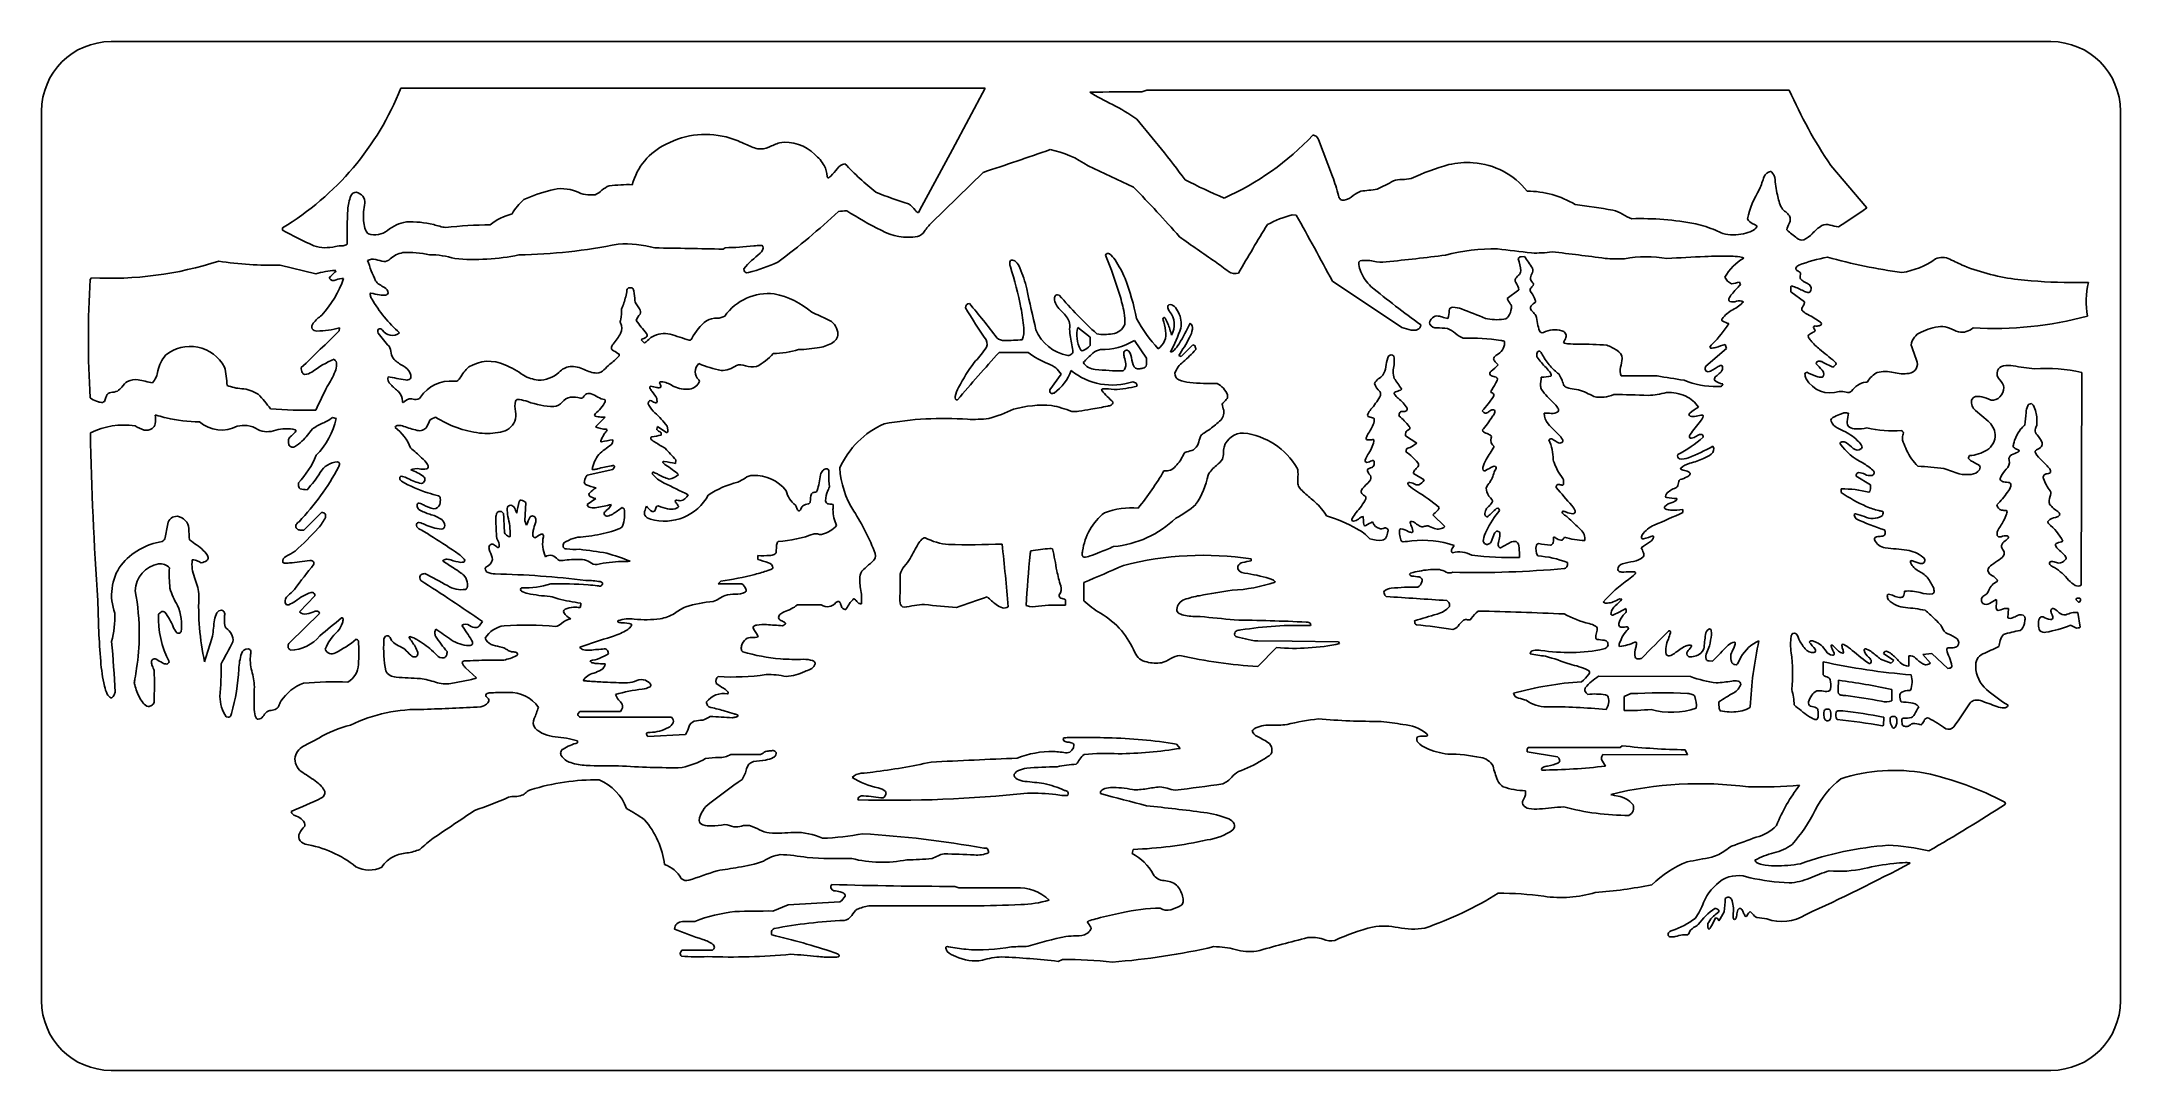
# Model space of a CAD drawing. Extents: x 0 to 14.9, y 0 to 7.4.
import ezdxf

# ---------------------------------------------------------------- set-up
doc = ezdxf.new("R2010")
doc.units = 0
doc.layers.add('WHITE', color=7, linetype='CONTINUOUS')

msp = doc.modelspace()

# ---------------------------------------------------------------- linework, layer by layer
at = {"layer": 'WHITE', "linetype": 'CONTINUOUS'}
for p, q in [((14.449212, 7.396474), (0.5, 7.396474)), ((6.786495, 7.060508), (2.583557, 7.060508)), ((6.551038, 6.620752), (6.786495, 7.060508)), ((7.912144, 7.034464), (7.948606, 7.047486)), ((7.948606, 7.047486), (12.567652, 7.047486)), ((0, 6.896474), (0, 0.5)), ((14.949212, 0.5), (14.949212, 6.896474)), ((6.314344, 6.18166), (6.551038, 6.620752)), ((9.284032, 6.427552), (9.181788, 6.69146)), ((6.77142, 6.456289), (6.399324, 6.094268)), ((7.852243, 6.349509), (7.525384, 6.502626)), ((12.865698, 6.505772), (13.124585, 6.200656)), ((9.022658, 6.149101), (8.992967, 6.151575)), ((1.731921, 6.056591), (1.731921, 6.040942)), ((4.915285, 5.914681), (4.900574, 5.903982)), ((10.639441, 5.84899), (10.664987, 5.85207)), ((0.359779, 5.698412), (0.348955, 5.685783)), ((1.971525, 5.727059), (1.716295, 5.789564)), ((5.052608, 5.750326), (5.049917, 5.76352)), ((5.083884, 5.736161), (5.070896, 5.735054)), ((7.30613, 5.575441), (7.318343, 5.5734)), ((9.782098, 5.341609), (9.282054, 5.674971)), ((10.539976, 5.54996), (10.623903, 5.611671)), ((12.215973, 5.647825), (12.209928, 5.667973)), ((12.579841, 5.59708), (12.677966, 5.525281)), ((12.671122, 5.671744), (12.700026, 5.656835)), ((2.139927, 5.317192), (2.143126, 5.339586)), ((4.311577, 5.251752), (4.335709, 5.22762)), ((7.539716, 5.27129), (7.451453, 5.3419)), ((7.539716, 5.211382), (7.539716, 5.27129)), ((7.945587, 5.120682), (7.859232, 5.247515)), ((7.095029, 5.161906), (6.886274, 5.161906)), ((8.177451, 5.13858), (8.195372, 5.132606)), ((8.195372, 5.132606), (8.278688, 5.215922)), ((8.278688, 5.215922), (8.289998, 5.212152)), ((11.968529, 5.061837), (12.115633, 5.190554)), ((12.115633, 5.190554), (12.10782, 5.219202)), ((7.250864, 4.892438), (7.331164, 5.005361)), ((11.358906, 4.99262), (11.618194, 4.99262)), ((14.667941, 3.489083), (14.670541, 5.017978)), ((8.528161, 4.856855), (8.528526, 4.842991)), ((10.425291, 4.873813), (10.421762, 4.877597)), ((2.118275, 4.685765), (2.091327, 4.693115)), ((4.052434, 4.695719), (3.983683, 4.626968)), ((9.802478, 4.737637), (9.789332, 4.737325)), ((13.907377, 4.743458), (13.997119, 4.667324)), ((14.250634, 4.628802), (14.257886, 4.635581)), ((4.497382, 4.583131), (4.4293, 4.628519)), ((4.497609, 4.632462), (4.502868, 4.606437)), ((9.807876, 4.561434), (9.889345, 4.510516)), ((4.467197, 4.37545), (4.466468, 4.370764)), ((4.559866, 4.388507), (4.557787, 4.363557)), ((4.107381, 4.319586), (3.92363, 4.278752)), ((4.399879, 4.299842), (4.39605, 4.300317)), ((9.864826, 4.292411), (9.941864, 4.245637)), ((13.048006, 4.271204), (13.152182, 4.208698)), ((3.474094, 3.950707), (3.482036, 4.083072)), ((3.98472, 4.112336), (3.922215, 4.068061)), ((4.174355, 4.046166), (4.190451, 4.038119)), ((4.580512, 4.056469), (4.580327, 4.051306)), ((12.941226, 4.179942), (12.941226, 4.154006)), ((2.013195, 4.010764), (1.885372, 3.882941)), ((3.488224, 3.91962), (3.474094, 3.950707)), ((10.004791, 3.993857), (10.09077, 3.910484)), ((11.803106, 4.012077), (11.803106, 4.03188)), ((1.73785, 3.649308), (1.734175, 3.652352)), ((5.151488, 3.700665), (5.151488, 3.672193)), ((5.259605, 3.613109), (5.257094, 3.609337)), ((8.698671, 3.662347), (8.698671, 3.677005)), ((4.883647, 3.516341), (4.865005, 3.497699)), ((4.865005, 3.497699), (5.036141, 3.497699)), ((7.495441, 3.506936), (7.495441, 3.376709)), ((0.841219, 3.27893), (0.852397, 3.290578)), ((1.854331, 3.297165), (1.965839, 3.411151)), ((5.436154, 3.346644), (5.607257, 3.346644)), ((5.746117, 3.3537), (5.751523, 3.335413)), ((7.362617, 3.343745), (7.362617, 3.382198)), ((11.364163, 3.388314), (11.349942, 3.390919)), ((14.139246, 3.252886), (14.144455, 3.3206)), ((14.659148, 3.185965), (14.641997, 3.291319)), ((1.784595, 3.0764), (1.997569, 3.284139)), ((3.152593, 3.201877), (3.169546, 3.226842)), ((11.711852, 3.157594), (11.707381, 3.159699)), ((8.994126, 3.085243), (8.745532, 3.087968)), ((8.745741, 2.904089), (8.881529, 3.039877)), ((9.325577, 3.081007), (8.994126, 3.085243)), ((9.334233, 3.06889), (9.325577, 3.081007)), ((11.346648, 3.072127), (11.357993, 3.098918)), ((13.245613, 2.997877), (13.320414, 2.947119)), ((13.592324, 2.997656), (13.527924, 2.989606)), ((13.707146, 2.890322), (13.592324, 2.997656)), ((3.049048, 2.893705), (3.126582, 2.823526)), ((12.016667, 2.942963), (11.991062, 2.943992)), ((12.811006, 2.843102), (12.811006, 2.938087)), ((13.320414, 2.947119), (13.299898, 2.926603)), ((13.428247, 2.979929), (13.428247, 2.906118)), ((13.527924, 2.989606), (13.582977, 2.928758)), ((3.083067, 2.80843), (2.942456, 2.781004)), ((3.126582, 2.823526), (3.123976, 2.820089)), ((3.89424, 2.803742), (3.897254, 2.802184)), ((11.196989, 2.833579), (11.857798, 2.830974)), ((11.428074, 2.708568), (11.381195, 2.689265)), ((13.305841, 2.65648), (13.305841, 2.738202)), ((1.32824, 2.541887), (1.340612, 2.540319)), ((3.870127, 2.580953), (3.8593, 2.567)), ((4.162394, 2.580953), (3.870127, 2.580953)), ((11.381195, 2.689265), (11.381195, 2.587062)), ((3.872732, 2.539283), (4.529, 2.539283)), ((4.359753, 2.40125), (4.630486, 2.414142)), ((13.243335, 2.539283), (13.248544, 2.539283)), ((3.854501, 2.355325), (3.854501, 2.368469)), ((5.170567, 2.27103), (4.956159, 2.27103)), ((8.188232, 2.315278), (8.162166, 2.346557)), ((10.900854, 2.253893), (10.683308, 2.291401)), ((10.69078, 2.320514), (11.350686, 2.320514)), ((11.836276, 2.269801), (11.227536, 2.27103)), ((11.350686, 2.320514), (11.367298, 2.333434)), ((11.818733, 2.304887), (11.836276, 2.269801)), ((11.336237, 1.971037), (11.310833, 1.976873)), ((14.12282, 1.914292), (14.118411, 1.929004)), ((7.842804, 1.55939), (7.849073, 1.588645)), ((5.740438, 1.210921), (5.368239, 1.190802)), ((6.596926, 1.312614), (6.568277, 1.323031)), ((7.005816, 1.312614), (6.596926, 1.312614)), ((4.697751, 1.071384), (4.608045, 1.069748)), ((5.368239, 1.190802), (5.258268, 1.145933)), ((4.823974, 0.864658), (4.605264, 0.864658)), ((7.341782, 0.796944), (7.310529, 0.783922)), ((0.5, 0), (14.449212, 0))]:
    msp.add_line(p, q, dxfattribs=at)
for centre, radius, start, end in [((0.5, 6.896474), 0.5, 90, 180), ((14.449212, 6.896474), 0.5, 0, 90), ((0.662673, 7.826835), 2.068104, -58.867524, -21.749277), ((7.800185, -3.847135), 10.882175, 89.410514, 91.385244), ((8.948435, 9.445628), 2.796088, -120.314698, -116.518194), ((15.927609, 8.543258), 3.677859, -156.002517, -146.359031), ((7.197698, 5.912857), 1.146732, 53.786219, 64.020035), ((4.774102, 6.12693), 0.602382, 72.809936, 118.09074), ((1.139202, 1.090648), 8.85473, 36.865809, 40.472142), ((4.683238, 6.250717), 0.450923, 115.310361, 164.958511), ((4.665917, 5.826341), 0.921632, 64.494597, 71.907544), ((5.277997, 7.098991), 0.490571, -116.022958, -105.206233), ((5.166247, 6.779339), 0.154672, -96.281398, -65.695295), ((5.689886, 5.607789), 1.128578, 109.880684, 114.052454), ((5.350347, 6.378767), 0.293692, 44.333844, 98.665272), ((5.394834, 6.373777), 0.267612, 29.270523, 51.775093), ((-0.461653, 28.485726), 23.186493, -71.823094, -70.565326), ((7.104525, 5.903228), 0.732393, 54.925942, 78.284998), ((7.711469, 8.062172), 1.958062, -66.145444, -43.089501), ((9.131476, 6.664771), 0.060591, 56.871994, 80.556931), ((9.136836, 6.677494), 0.047072, 17.25967, 53.870928), ((5.410253, 6.400735), 0.241511, 6.229562, 25.477327), ((5.602438, 6.502379), 0.103597, -55.019762, -44.866635), ((5.219578, 6.864024), 0.630225, -43.614189, -37.217956), ((5.798233, 6.425388), 0.095892, 103.073118, 143.196803), ((7.412456, 8.073725), 2.256995, -136.453831, -128.751183), ((10.571205, 4.860556), 1.711887, 105.308659, 114.960203), ((10.254508, 5.908664), 0.618024, 86.25671, 102.643335), ((10.257646, 5.983704), 0.542942, 38.387785, 86.070107), ((12.448178, 6.396532), 0.067667, 103.963304, 153.449081), ((12.433534, 6.451521), 0.01081, 32.349012, 98.963316), ((12.295406, 6.34058), 0.187911, 33.493871, 38.402021), ((12.410801, 6.409468), 0.054022, 10.396607, 40.117315), ((2.512588, 6.171512), 0.310557, 158.193081, 177.04813), ((2.26062, 6.274715), 0.038346, 64.307228, 161.507977), ((2.248057, 6.237924), 0.077085, -13.102262, 67.750744), ((3.989596, 5.092618), 1.278713, 104.827554, 114.048226), ((3.738722, 6.055196), 0.284013, 67.703431, 105.596976), ((3.950975, 6.530307), 0.236655, -116.203796, -82.732193), ((3.882823, 6.496333), 0.223459, -63.962042, -48.794209), ((4.143178, 6.199872), 0.171097, 110.988699, 131.400047), ((4.223483, 5.165881), 1.202104, 88.842589, 96.764209), ((5.670401, 6.428618), 0.020133, -175.22431, -142.426148), ((5.657235, 6.422682), 0.006928, -113.755426, -48.455578), ((7.344249, 9.686975), 3.631489, -111.730645, -107.8073), ((2.268665, 0.841782), 7.84292, 41.053318, 44.608169), ((9.982203, 9.781141), 3.808606, -117.503732, -112.848447), ((7.779978, 5.900144), 1.593843, 14.128973, 19.323614), ((9.387694, 6.304337), 0.063904, -166.307283, -137.551941), ((9.338263, 6.400927), 0.146742, -78.692691, -49.835127), ((9.549254, 6.156128), 0.17645, 111.093161, 131.251162), ((8.999702, 10.923118), 4.627957, -83.971414, -82.496457), ((9.039465, 7.549477), 1.339487, -65.070798, -59.433132), ((9.777289, 6.225129), 0.180137, 88.02287, 108.325247), ((9.789933, 6.640358), 0.235288, -91.565879, -75.509324), ((10.686508, 5.667244), 0.653625, 58.509826, 90.288452), ((12.952838, 5.962211), 0.70472, 148.078685, 166.817347), ((3.664407, 9.501855), 9.249379, -20.02338, -19.418339), ((13.979339, 6.579884), 1.523896, -173.947958, -169.190185), ((12.778168, 6.340154), 0.299253, -171.142855, -152.102357), ((5.455535, 6.006899), 3.258102, 176.822308, 181.165657), ((2.672508, 6.139817), 0.358556, 167.004025, 187.325274), ((3.469747, 5.790447), 0.376914, 103.154468, 130.124823), ((3.68974, 5.992352), 0.347506, 129.539646, 151.630422), ((2.24867, 9.885628), 5.087825, -53.223451, -46.828771), ((5.805676, 5.647903), 0.532564, 91.733625, 98.205838), ((7.16836, 8.331603), 2.555292, -122.655356, -116.260429), ((6.157592, 6.098782), 0.151224, 34.112676, 59.791701), ((6.330599, 6.218881), 0.059418, -143.564003, -122.376075), ((6.301954, 6.175334), 0.007354, -115.552505, -62.159458), ((6.28428, 6.193107), 0.03217, -48.991775, -20.843933), ((9.239743, 5.271892), 0.913641, 105.670331, 117.641652), ((-19.383044, -9.699702), 32.527964, 28.207113, 29.159089), ((9.358218, 6.287243), 0.031471, -124.174855, -73.730081), ((10.194494, -0.436056), 6.712606, 80.522923, 82.867752), ((11.258935, 5.99296), 0.196263, 55.805268, 77.998696), ((11.526957, 6.397783), 0.289269, -123.041185, -108.224906), ((12.65994, 6.318969), 0.188439, -140.904398, -128.744572), ((12.455592, 6.064336), 0.138052, 34.548643, 51.247851), ((12.519886, 6.118343), 0.055055, -28.177349, 26.170807), ((10.833094, 9.373034), 3.913427, -57.723756, -54.158446), ((3.131544, 8.556136), 2.878393, -119.0945, -114.086865), ((2.536966, 6.119854), 0.22159, -173.325883, -159.458042), ((2.381088, 6.059139), 0.054362, -161.732502, -123.823734), ((2.396673, 6.149191), 0.142773, -108.729593, -50.32131), ((2.681285, 5.793543), 0.31277, 100.733678, 128.208175), ((2.643139, 5.331058), 0.770045, 76.751573, 91.496119), ((3.015345, 6.685808), 0.636064, -107.922075, -99.841384), ((3.210577, 3.712609), 2.366098, 89.606143, 97.380627), ((6.233855, 6.397877), 0.408043, -118.721852, -80.784584), ((6.271738, 6.083685), 0.092745, -72.775016, -33.411528), ((6.718402, 5.783386), 0.445487, 135.745475, 145.982013), ((16.352035, 17.472488), 14.089658, -125.435727, -124.167144), ((19.938433, -0.79577), 13.076886, 148.271706, 150.052629), ((11.498682, 4.008398), 2.115542, 79.205161, 91.68462), ((11.674408, 5.16777), 0.944824, 67.38023, 76.504061), ((11.156152, 4.070131), 2.15809, 64.358881, 65.887371), ((12.165026, 6.365199), 0.357458, -102.111048, -78.071167), ((12.187285, 6.277651), 0.267225, -78.860833, -64.962885), ((12.335817, 6.158476), 0.077733, -152.785577, -111.753138), ((12.267349, 6.111611), 0.082934, -66.532639, -34.862093), ((12.222091, 5.889494), 0.214323, 60.060366, 66.658653), ((12.325713, 6.065958), 0.009844, -10.256248, 70.138538), ((12.754947, 5.997709), 0.209164, 153.098752, 167.721578), ((15.790219, 9.911307), 5.046327, -129.939787, -128.87297), ((12.657767, 6.023753), 0.05381, -130.019048, -74.322761), ((12.601255, 6.134332), 0.177251, -66.368012, -42.088692), ((13.004481, 5.764884), 0.369641, 123.30154, 137.307488), ((12.835603, 6.011102), 0.071382, 68.954183, 118.51058), ((12.955839, 6.363837), 0.301349, -108.296043, -96.280716), ((2.043937, 6.200476), 0.285714, -107.754725, -76.0297), ((2.174057, 5.587453), 0.341283, 90.97489, 100.320678), ((2.165689, 5.978412), 0.049792, -87.051933, -49.378174), ((2.381161, 5.742051), 0.089474, 76.158795, 114.572742), ((2.461442, 5.878839), 0.063592, -89.839977, -45.210006), ((2.629147, 5.700793), 0.18103, 100.101333, 132.758917), ((2.643432, 5.236516), 0.644147, 76.854533, 94.098244), ((2.792734, 5.265109), 0.598682, 72.615265, 90.268688), ((3.113973, 7.409325), 1.579311, -95.17173, -78.361044), ((3.360722, 9.797161), 3.935329, -88.953597, -78.485839), ((4.190809, 5.099127), 0.84308, 74.944561, 93.029434), ((3.983048, -29.616032), 35.531862, 88.520308, 89.311834), ((4.875832, 8.205133), 2.290792, -89.013178, -83.857706), ((5.710399, 5.180762), 0.880821, 128.036766, 138.577306), ((5.198849, 5.24919), 0.682761, 92.478814, 96.55202), ((5.137531, 5.915023), 0.050492, -53.356523, 12.477272), ((5.170917, 5.883121), 0.048218, 77.104039, 91.898975), ((5.180392, 5.923278), 0.006964, 22.395083, 79.352465), ((7.673087, 5.854089), 0.022153, 115.908992, 164.839132), ((4.953758, 4.737874), 2.921955, 16.624813, 22.581204), ((7.667648, 5.853957), 0.020502, 54.28484, 101.937087), ((7.573157, 5.733623), 0.173485, 32.29504, 52.146006), ((7.174787, 29.805611), 24.122305, -84.063524, -83.043162), ((10.445159, 4.526263), 1.379424, 88.996779, 104.639904), ((9.763175, -1.202498), 7.142963, 82.344344, 84.326613), ((10.637617, 5.830347), 0.018733, 84.41241, 166.779365), ((10.265145, 5.714527), 0.374042, 5.193491, 18.729238), ((9.130709, 4.782651), 1.870205, 31.751437, 34.877165), ((10.74566, 6.691861), 0.815649, -92.171458, -81.754387), ((9.375099, -7.690881), 13.656779, 82.135995, 83.746759), ((11.3404, 7.420103), 1.585593, -93.498256, -88.450253), ((11.539478, 5.028041), 0.822025, 79.554394, 100.953555), ((12.391751, -4.52588), 10.386159, 92.376113, 93.882421), ((12.098298, 2.671344), 3.182961, 89.107766, 92.469527), ((12.410391, 5.533873), 0.349207, 119.083988, 150.916017), ((12.136693, 5.247949), 0.606073, 82.865013, 88.944087), ((12.196439, 5.733608), 0.116759, 72.533026, 82.35508), ((12.227201, 5.828336), 0.017189, 38.548608, 75.568234), ((13.053574, 4.709598), 1.156729, 100.526091, 111.189765), ((13.901849, 9.624292), 3.923227, -105.669098, -97.669823), ((13.295147, 6.284067), 0.554169, -81.376665, -54.171484), ((13.667116, 5.727148), 0.117664, 62.02685, 113.851798), ((-0.96594, -25.897161), 34.963193, 64.973838, 65.15872), ((7.671933, 5.26136), 7.335267, 176.682978, 183.321563), ((0.494359, 8.216663), 2.521845, -93.059068, -72.00248), ((1.645279, 8.127599), 2.339113, -99.1442, -88.260229), ((2.177347, 4.9737), 0.780968, 94.891768, 105.280623), ((1.449047, 5.945084), 0.765635, -42.399474, -19.207163), ((2.29765, 5.51591), 0.291811, 130.531653, 141.940241), ((2.100198, 5.717784), 0.039076, -145.775856, -62.911889), ((2.084623, 5.766661), 0.037227, -51.076522, -31.112779), ((2.111776, 5.747213), 0.004723, 2.575664, 102.535238), ((2.166847, 5.572518), 0.120797, 87.525002, 113.856293), ((3.838473, 6.325241), 1.576519, -161.439327, -155.710327), ((1.958415, 3.777225), 2.099226, 76.13061, 77.785147), ((5.074865, 5.754625), 0.022669, -169.067904, -135.095074), ((5.068932, 5.750652), 0.015722, -130.079439, -82.824554), ((4.734493, 7.065016), 1.374019, -75.26883, -65.937323), ((7.009771, 5.796461), 0.047322, 173.00365, 203.830511), ((7.003541, 5.803602), 0.040763, 160.972124, 181.935086), ((6.976974, 5.812372), 0.012793, 103.980313, 159.309744), ((4.704374, 5.034786), 2.380867, 10.850043, 18.172838), ((6.980776, 5.791051), 0.034432, 42.013805, 101.547512), ((6.89085, 5.706726), 0.157704, 23.590647, 42.909036), ((6.194351, 5.416624), 0.912185, 12.76363, 22.781552), ((7.036559, 5.37294), 0.819983, 23.055687, 33.566592), ((6.128477, 5.05758), 1.780238, 11.273201, 20.948493), ((3.601137, -0.884673), 8.263629, 53.327898, 54.164552), ((8.58269, 5.806657), 0.078423, -126.118385, -71.543751), ((9.514175, 5.799083), 0.042598, 163.557577, 187.09173), ((9.664971, 5.821616), 0.195058, -171.80871, -155.881222), ((9.485312, 5.807409), 0.01256, 104.974018, 162.714028), ((9.525459, 5.603356), 0.220498, 76.727712, 101.34947), ((9.77821, 5.862212), 0.315135, -157.557939, -133.913985), ((9.640245, 6.12242), 0.311144, -101.901014, -84.576213), ((10.622227, 5.67974), 0.025531, 163.15543, 218.917523), ((10.697503, 5.63121), 0.114324, 131.925279, 150.711759), ((10.588521, 5.753367), 0.049382, -48.696767, -5.78936), ((10.783723, 5.685808), 0.077661, 148.898088, 178.024303), ((10.748603, 5.702), 0.044592, -162.357925, -140.141557), ((10.676935, 5.750282), 0.047081, -31.154391, 20.562838), ((12.184273, 5.734068), 0.084718, -158.936229, -111.684579), ((12.648946, 5.75435), 0.03636, 111.763208, 160.885392), ((12.637117, 5.769983), 0.022832, -170.607695, -113.189935), ((12.572978, 5.646085), 0.116756, 54.968535, 61.813792), ((12.628248, 5.7241), 0.021153, 18.791197, 56.252834), ((12.671356, 5.704358), 0.026432, 161.679858, 209.135955), ((12.604643, 5.726485), 0.043855, -18.367548, 5.795982), ((12.698652, 5.72671), 0.061474, -145.043971, -116.603941), ((14.425657, 7.336936), 1.665656, -111.152166, -97.356857), ((14.634242, 9.884768), 4.220912, -95.736166, -90.561745), ((2.394353, 5.580549), 0.03131, 174.765451, 195.649433), ((2.367959, 5.583186), 0.00479, 87.759767, 177.372201), ((2.466153, 5.598638), 0.105344, -165.411185, -150.45523), ((2.593167, 6.512934), 0.951939, -103.673031, -99.818708), ((3.289831, 6.088501), 1.063662, -149.377391, -132.360712), ((2.471202, 5.721636), 0.0829, -147.20956, -120.039307), ((7.809013, 14.621427), 10.460679, -120.946739, -120.716913), ((2.457545, 5.731588), 0.158911, -99.677724, -85.12268), ((2.446635, 5.588052), 0.044608, -0.653345, 64.651786), ((2.471402, 5.594163), 0.020913, -90.949378, -18.453743), ((3.736116, 5.673727), 0.477592, -20.490614, -9.285623), ((4.259835, 5.594284), 0.052439, 148.577689, 177.398634), ((4.227157, 5.610192), 0.016624, 92.731804, 136.558598), ((4.233768, 5.526383), 0.100687, 86.875713, 94.216994), ((4.239941, 5.611341), 0.015594, 38.386069, 92.516015), ((4.215126, 5.596206), 0.044584, 9.397219, 33.825054), ((3.261926, 5.460548), 1.007378, 4.22283, 8.157259), ((4.341844, 5.548294), 0.076487, -169.783027, -144.460044), ((5.225908, 5.200952), 0.383916, 83.659382, 144.547941), ((5.158532, 5.016256), 0.576806, 48.830236, 79.028738), ((20.108407, 8.410357), 13.320349, -167.899949, -166.606293), ((7.401859, 5.559246), 0.119126, -175.21003, -131.331206), ((7.314041, 5.548828), 0.030895, 129.065562, 179.127514), ((7.30317, 5.561714), 0.014043, 77.830982, 127.76212), ((9.756391, 7.672126), 3.216945, -139.277407, -132.351744), ((6.529248, 5.206431), 1.278268, 10.848128, 16.704726), ((15.92312, 13.535745), 10.144584, -128.849627, -126.299062), ((10.747812, 5.639514), 0.226308, -156.689444, -145.450091), ((10.497177, 5.589683), 0.12862, 9.843464, 35.133526), ((10.729222, 5.609631), 0.023975, 151.236365, 222.607709), ((11.001401, 5.397902), 0.368527, 138.156864, 142.71115), ((10.555323, 5.473365), 0.197037, 18.921808, 37.531972), ((10.488971, 5.490333), 0.290393, 35.541466, 39.086024), ((10.715228, 5.650316), 0.013359, -29.470643, 41.317503), ((10.724953, 5.531257), 0.017802, -52.381952, 19.702931), ((12.145811, 5.540567), 0.013524, 148.817056, 244.627411), ((12.259951, 5.4916), 0.137607, 139.899186, 156.000028), ((12.106615, 5.999188), 0.346954, -82.32195, -72.676136), ((13.018749, 4.858418), 1.125884, 135.481111, 140.125132), ((12.210455, 5.470016), 0.062879, 63.978855, 109.592092), ((12.747134, 5.62011), 0.168871, 176.572263, 187.838216), ((12.587498, 5.630808), 0.008953, 106.981985, 183.845913), ((12.574184, 5.566262), 0.073887, 72.553265, 81.674412), ((12.40393, 5.113222), 0.557764, 61.538115, 69.820657), ((12.724129, 5.709315), 0.118908, -117.216171, -100.468641), ((12.68554, 5.619963), 0.039615, -25.96436, 68.550507), ((12.706123, 5.607912), 0.015937, -103.054867, -19.393933), ((14.603926, 8.862297), 3.198256, -90.198242, -88.534428), ((14.713443, 4.617766), 1.047687, 90.193849, 91.516), ((15.261049, 5.525871), 0.558515, 165.622715, 190.68211), ((14.711718, 5.628246), 0.037246, 77.110842, 92.799292), ((2.195542, 5.16905), 0.316668, 124.882985, 140.151029), ((4.17435, 5.380475), 0.012733, 168.519407, 209.744793), ((4.507157, 5.334618), 0.348659, 169.134016, 172.022147), ((3.75692, 5.471622), 0.414011, -9.913532, 0.306201), ((4.208659, 5.468136), 0.038163, 153.516376, 171.412384), ((3.692375, 5.700362), 0.527978, -24.054651, -21.536632), ((4.42121, 5.336125), 0.15488, 139.522029, 159.212472), ((6.170572, 6.806793), 2.364751, -143.225447, -140.369636), ((2.810895, 4.489105), 1.785157, 33.487968, 34.640516), ((4.273108, 5.452578), 0.034217, -27.711933, 38.947348), ((5.006047, 5.099649), 0.367098, 127.773524, 153.840403), ((4.860078, 5.230581), 0.177709, 90.668027, 116.356279), ((4.861344, 5.503059), 0.09484, -92.017096, -56.876184), ((2.602223, -1.187711), 7.258472, 65.149871, 66.14051), ((5.607367, 5.287433), 0.120099, 9.355172, 67.891607), ((6.674943, 5.48246), 0.031138, 94.584946, 180.39401), ((10.603578, 7.872226), 4.625128, -148.886297, -145.484803), ((1.944101, 1.523029), 6.187178, 37.244813, 40.162523), ((5.838119, 5.243854), 1.228061, 4.448094, 11.227239), ((7.097119, 5.218878), 0.337736, 32.018396, 47.981993), ((7.273583, 5.349635), 0.120043, -3.161719, 23.729416), ((7.536856, 5.392737), 0.25369, -6.666667, 12.35272), ((8.778598, 5.885454), 1.023669, -152.045837, -137.048641), ((8.081487, 5.397926), 0.018743, 127.940351, 172.203137), ((7.591488, 5.240446), 0.497848, 8.911957, 18.749354), ((8.071164, 5.403593), 0.009193, 32.16365, 97.511932), ((7.941303, 5.31323), 0.167391, 19.273552, 34.685333), ((8.118263, 5.488605), 0.019723, 126.666974, 197.596209), ((8.173672, 5.499445), 0.076088, -167.242376, -144.832295), ((8.115004, 5.464194), 0.041123, 45.256848, 101.955688), ((7.995958, 5.360924), 0.149369, -29.700497, 39.344278), ((8.047434, 5.390481), 0.141097, 24.791195, 46.839097), ((8.013747, 5.366549), 0.181873, -9.440161, 27.186503), ((10.022536, 5.373494), 0.040701, 135.492363, 192.962538), ((10.038832, 5.366311), 0.057703, 96.333306, 141.762102), ((10.031956, 5.315081), 0.108583, 69.444016, 89.730432), ((10.135918, 5.601264), 0.195907, -109.636924, -96.760586), ((10.005762, 5.452728), 0.116558, -23.249168, 5.059501), ((10.146222, 5.461912), 0.02438, 85.38806, 177.42453), ((10.142553, 5.286612), 0.19968, 70.017104, 88.384587), ((8.283667, 0.331143), 5.49232, 67.535168, 69.459069), ((10.467291, 5.776846), 0.379788, -102.920357, -82.643096), ((10.505992, 5.453587), 0.054318, -79.465441, -21.286751), ((10.428459, 5.493961), 0.141535, -25.124471, 0.3703), ((10.400836, 5.396704), 0.197201, 32.209512, 35.482079), ((10.555422, 5.493894), 0.014602, 3.856929, 32.852281), ((10.742869, 5.483933), 0.035189, 175.690562, 231.152346), ((10.758468, 5.468243), 0.053903, 114.846828, 160.115361), ((10.660991, 5.383639), 0.094283, 26.789939, 50.630685), ((10.42406, 5.322336), 0.337455, 8.155959, 17.914175), ((12.094795, 5.396509), 0.011716, 148.282907, 240.898838), ((12.278268, 5.254673), 0.24356, 118.523671, 142.581436), ((12.153245, 5.495014), 0.126253, -120.536824, -98.830452), ((12.163347, 5.602157), 0.077408, -107.542036, -70.355545), ((12.018279, 5.736568), 0.303998, -61.793683, -43.70541), ((12.6779, 5.473677), 0.020082, 158.616888, 234.108754), ((12.829655, 5.393053), 0.191805, 144.976714, 152.708543), ((12.784661, 5.596011), 0.182376, -130.537005, -117.161738), ((12.596592, 5.533331), 0.081772, -21.673296, -5.649196), ((12.407156, 4.833562), 0.668435, 54.845212, 63.882929), ((14.046057, 7.895463), 2.561265, -93.510541, -74.924673), ((-12.553141, 20.176489), 20.897008, -46.364002, -45.32228), ((1.990767, 5.345134), 0.046795, 145.020649, 196.909869), ((1.979735, 5.358765), 0.043365, -141.081331, -89.588242), ((1.973168, 5.923709), 0.608346, -89.352148, -73.776959), ((2.450593, 5.315131), 0.032394, 171.686313, 205.508177), ((2.433326, 5.319192), 0.0148, 115.777502, 177.586285), ((2.945925, 5.651524), 0.630803, -146.26228, -135.122941), ((2.428429, 5.300618), 0.031938, 43.90848, 92.762523), ((2.521323, 5.36702), 0.082717, -147.657039, -51.213231), ((3.847361, 5.458073), 0.353151, -41.922494, -26.795978), ((4.100047, 5.337102), 0.073304, -31.439256, 30.364983), ((4.327461, 5.240068), 0.019718, 100.855502, 143.662186), ((4.310562, 5.314354), 0.056482, -76.499821, -41.183688), ((4.222683, 5.377098), 0.187399, -52.905878, -43.695813), ((4.332186, 5.284459), 0.022122, -19.2596, 39.324866), ((4.489473, 5.117607), 0.184788, 122.246012, 135.277661), ((4.481372, 5.108868), 0.18821, 78.006908, 118.738463), ((3.45754, 1.765263), 3.684367, 71.008118, 73.231815), ((4.660374, 5.278552), 0.029728, -97.373056, -79.1597), ((4.646221, 5.277259), 0.034183, -54.718842, -27.467188), ((5.547905, 5.467926), 0.274556, -80.056047, -58.593414), ((5.654622, 5.295863), 0.072105, -59.720528, 8.848667), ((6.737492, 5.223927), 0.061613, -39.338426, 26.598751), ((6.919053, 5.316145), 0.069378, -135.646839, -85.71589), ((6.877789, 7.581427), 2.334927, -88.860188, -85.704051), ((6.884577, 5.315759), 0.179429, -20.453012, 7.473666), ((7.438281, 5.446968), 0.312767, -157.01133, -100.740252), ((7.713934, 5.326901), 0.320895, 177.121846, 187.563571), ((4.746133, 4.740569), 2.704984, 9.243948, 11.603919), ((7.662433, 5.287303), 0.21793, 165.491231, 208.355222), ((7.641522, 5.647636), 0.356763, -98.433276, -80.484419), ((7.622118, 5.642885), 0.461022, -90.798606, -59.047753), ((7.688585, 5.402914), 0.107794, -83.653903, -21.569778), ((7.955458, 5.294772), 0.129884, -55.33037, 10.109413), ((7.217852, 5.038217), 0.941301, 15.319931, 20.539965), ((6.986746, 5.761446), 1.278993, -27.821824, -19.395052), ((6.594891, 6.178715), 1.893773, -33.31484, -28.730024), ((7.052667, 5.915253), 1.322229, -31.54055, -24.218013), ((8.08935, 5.357516), 0.188562, -28.200278, -8.627853), ((8.229707, 5.336241), 0.046602, -8.654646, 51.796426), ((9.897118, 5.620068), 0.30128, -112.443527, -99.256646), ((9.866207, 5.418967), 0.097842, -100.333928, -72.846058), ((9.88185, 5.358638), 0.035696, -68.273595, 1.929047), ((10.030201, 5.393338), 0.055494, -148.525276, -84.89891), ((10.045163, 4.933951), 0.404239, 80.900454, 91.421545), ((10.041419, 5.153478), 0.19195, 49.386917, 69.355697), ((10.297394, 5.4521), 0.201368, -130.592903, -111.523911), ((10.258096, 3.636251), 1.628891, 81.718732, 91.216482), ((10.488999, 5.183243), 0.06502, 64.243591, 86.729221), ((10.51273, 5.235674), 0.007618, 6.667586, 53.570411), ((10.459368, 5.231355), 0.061149, -2.153711, 4.881507), ((10.969934, 5.398931), 0.213771, -172.278639, -157.333858), ((10.791848, 5.323689), 0.020459, -159.585371, -67.079952), ((10.883079, 5.133371), 0.19062, 75.146135, 115.900195), ((10.923941, 5.279351), 0.039099, -14.452571, 78.185767), ((10.804881, 5.324097), 0.166117, -32.967978, -19.154013), ((10.951824, 5.235739), 0.007844, -164.940006, -92.22352), ((11.455041, 5.799338), 0.803063, -45.722218, -32.296764), ((12.718608, 5.27864), 0.014163, 137.187999, 207.776795), ((12.796096, 5.31218), 0.098563, -155.967718, -138.88153), ((12.846996, 5.088924), 0.242892, 116.224273, 124.844849), ((13.171798, 5.646138), 0.601232, -138.450816, -129.943652), ((12.719329, 5.346316), 0.044429, -62.758716, -44.386385), ((12.750799, 5.34243), 0.00901, 137.10523, 220.284417), ((13.134997, 5.600333), 0.471688, -146.005375, -144.250094), ((12.751269, 5.34298), 0.00901, 79.448695, 141.706353), ((12.745618, 5.320694), 0.00772, -44.966791, 31.687691), ((12.761909, 5.408928), 0.057794, -98.948248, -82.859428), ((12.769799, 5.396599), 0.045022, -90.898877, -57.341861), ((12.779672, 5.362802), 0.021239, 20.053681, 54.411805), ((12.78564, 5.369836), 0.013985, -52.80907, 1.019449), ((13.555549, 5.203464), 0.110956, 111.190242, 174.30807), ((13.695593, 4.950526), 0.399336, 95.729913, 116.816004), ((13.664987, 5.218069), 0.130128, 64.501824, 94.082049), ((13.937527, 5.792176), 0.505385, -115.367915, -107.482414), ((13.810848, 5.420012), 0.112717, -102.890254, -45.945416), ((1.084508, 4.977752), 0.253095, 139.854182, 168.09794), ((1.069024, 4.926136), 0.278954, 27.958951, 129.64589), ((2.414277, 4.376116), 0.798876, 112.827348, 126.17049), ((2.076551, 5.076558), 0.045376, -1.60841, 52.220698), ((2.328543, 5.125828), 0.188486, 9.548717, 25.319322), ((2.609232, 5.172628), 0.096077, -170.696385, -140.185389), ((2.746684, 5.340687), 0.311983, -132.619427, -118.229704), ((3.215938, 4.827582), 0.270722, 64.749372, 122.025065), ((3.873706, 5.390156), 0.377672, -55.745706, -43.095967), ((4.115497, 5.193187), 0.018065, 158.471758, 223.526504), ((4.156097, 5.184486), 0.059416, 140.693891, 165.047911), ((5.296203, 7.087326), 2.249492, -122.052733, -120.784145), ((4.138854, 5.141766), 0.014354, -42.212182, 65.082983), ((4.979851, 5.392006), 0.368721, -64.177887, -40.304681), ((5.248909, 5.822096), 0.668708, -88.960233, -73.074195), ((5.422675, 6.15978), 0.977649, -88.774089, -79.828882), ((16.967991, -4.020171), 13.636405, 137.673831, 139.577359), ((7.758701, 4.302427), 1.313317, 143.224817, 152.405496), ((5.903582, 5.823324), 1.088474, -42.44881, -35.913194), ((7.469032, 5.65155), 0.616141, -127.373519, -111.703531), ((7.375833, 5.193568), 0.054048, -85.583284, -52.249018), ((7.384238, 5.171181), 0.03199, -39.499938, 7.024335), ((7.483669, 5.187998), 0.013678, -162.126873, -64.436507), ((7.434734, 5.305688), 0.14112, -67.13352, -41.933563), ((8.80645, 3.799256), 1.842776, 132.548115, 135.582436), ((7.588924, 5.160085), 0.121637, -144.229203, -95.454615), ((7.626524, 5.084347), 0.09816, 96.335268, 132.388778), ((7.878198, 5.149203), 0.095101, 177.281518, 192.567471), ((7.824428, 5.155055), 0.041246, 161.101743, 181.862793), ((7.556776, 5.05255), 0.240889, 6.384124, 18.380898), ((7.797341, 5.163927), 0.01275, 103.958379, 159.39972), ((7.802147, 5.153543), 0.024084, 43.2258, 109.10345), ((7.763677, 5.126372), 0.071028, 12.553146, 37.93563), ((8.986991, 5.370642), 1.176454, -168.783852, -165.27271), ((7.770847, 5.098715), 0.176115, -11.992633, 7.165163), ((8.116852, 5.200168), 0.035673, -88.331206, -36.649558), ((7.918634, 5.387156), 0.307956, -42.55807, -32.081647), ((8.320341, 4.952565), 0.180176, 128.387535, 160.564822), ((7.627006, 5.785291), 0.903469, -49.941023, -41.830554), ((8.287429, 5.203766), 0.008771, 29.598254, 72.969914), ((8.126221, 5.160656), 0.175374, 7.234565, 15.695306), ((10.135998, 4.9948), 0.47335, 164.405614, 172.318607), ((9.709331, 5.115218), 0.030045, 96.325381, 166.860279), ((9.704897, 5.123176), 0.021933, 0.273618, 87.065285), ((9.514218, 5.103115), 0.213566, -8.249662, 5.418137), ((10.466999, 5.116039), 0.025128, 170.128698, 217.679774), ((10.495362, 5.094644), 0.059011, 120.61249, 154.178926), ((10.554519, 5.182024), 0.134734, -142.861694, -126.241196), ((10.423869, 5.232774), 0.096677, -64.616566, -2.203301), ((10.788898, 5.140898), 0.036652, 164.176308, 202.726209), ((10.869673, 5.125164), 0.118855, 159.782985, 167.498848), ((11.226991, 5.468816), 0.582844, -144.061765, -134.492038), ((10.767332, 5.159108), 0.011633, 100.369115, 142.20171), ((10.768967, 5.159532), 0.011633, 30.895621, 108.693539), ((10.657279, 5.069054), 0.155263, 28.420636, 38.404845), ((11.165675, 5.343246), 0.42236, -151.690696, -138.656648), ((10.983896, 5.361575), 0.137539, -103.614841, -94.011231), ((11.061622, 6.53704), 1.31557, -93.806947, -90.35828), ((11.053671, 2.48442), 2.737076, 85.756873, 90.00576), ((11.082037, 4.777679), 0.469785, 58.460062, 68.241506), ((11.292761, 5.112525), 0.074308, 4.017812, 61.885336), ((10.809577, 5.19058), 0.562051, -13.914513, -7.44716), ((12.003753, 5.199288), 0.006356, 173.959169, 285.420045), ((12.078258, 5.158555), 0.090813, 133.549899, 152.876396), ((12.003392, 5.35772), 0.164571, -89.285967, -77.495427), ((12.353353, 4.338677), 0.914118, 105.581017, 110.1122), ((12.84183, 5.039127), 0.092962, 143.994832, 153.11173), ((12.77804, 5.080899), 0.017207, 89.880173, 131.551604), ((12.784556, 5.047971), 0.050552, 70.142262, 97.364007), ((16.441292, 9.578586), 5.715301, -129.761986, -128.363415), ((13.726832, 6.819963), 1.95692, -118.211978, -115.598365), ((12.803214, 5.020143), 0.119209, 33.926958, 40.318403), ((12.893595, 5.080033), 0.010815, -23.350857, 37.907484), ((13.42001, 5.079112), 0.068932, -83.390623, 23.168355), ((22.824576, 8.467612), 9.927576, -160.871519, -160.208999), ((0.744511, 4.78172), 0.213351, 126.228577, 141.997123), ((0.670878, 4.847505), 0.118556, 78.734368, 116.263062), ((0.338552, 2.924563), 2.069967, 77.205845, 80.111243), ((0.664766, 5.056482), 0.174121, -40.613785, -8.764826), ((0.752977, 4.912868), 0.580597, 1.187991, 14.365657), ((1.957023, 5.051872), 0.089676, 179.585295, 203.258714), ((1.89537, 5.026235), 0.022924, -154.760333, -98.275468), ((1.88616, 5.103068), 0.099693, -86.601128, -55.387019), ((1.533734, 5.262798), 0.624764, -33.511724, -22.519151), ((1.972834, 5.080039), 0.14915, -22.268698, -1.826768), ((2.545802, 4.973568), 0.055164, 165.466165, 230.65175), ((3.101225, 7.867682), 2.943912, -101.935304, -99.467923), ((2.545811, 4.964434), 0.114537, 24.425679, 62.265497), ((2.624735, 5.011304), 0.048065, -99.302728, -57.058556), ((2.581196, 4.981375), 0.075318, 3.613373, 23.822757), ((2.63576, 4.985017), 0.020634, -42.914459, 3.069617), ((2.939537, 4.698681), 0.256749, 84.0554, 146.576313), ((2.967767, 5.044846), 0.090812, -91.034529, -77.740999), ((2.954754, 5.012566), 0.065045, -60.230185, -34.125122), ((3.251606, 4.85042), 0.273572, 130.930624, 152.657089), ((3.110908, 4.522424), 0.592571, 53.288021, 68.152844), ((3.606267, 5.248273), 0.287792, -119.365059, -97.063519), ((3.57567, 5.178977), 0.216364, -91.269279, -47.945144), ((3.827839, 4.916181), 0.148101, 100.781972, 136.393725), ((3.798772, 4.815888), 0.245782, 65.262789, 89.682571), ((4.021506, 5.279315), 0.268454, -116.524112, -96.231245), ((3.990647, 5.085047), 0.072621, -88.641822, -42.456862), ((5.177649, 3.942135), 1.575198, 133.855576, 136.016862), ((4.451535, 4.942266), 0.007385, 140.257651, 216.235277), ((4.403297, 4.9108), 0.050221, 11.769613, 32.658696), ((4.454833, 4.940499), 0.011075, 84.763016, 144.136192), ((4.453509, 4.878129), 0.073436, 78.107384, 88.178403), ((4.423379, 4.734243), 0.220442, 55.993297, 78.151169), ((4.653313, 4.979322), 0.08083, -85.971007, -17.622632), ((4.779394, 5.021851), 0.079163, 131.468515, 226.807137), ((4.712424, 4.950997), 0.018335, 12.134185, 45.782042), ((5.100276, 6.004615), 0.996045, -112.011104, -102.309921), ((4.883246, 5.221536), 0.190124, -88.591337, -53.540545), ((5.025426, 4.973335), 0.099662, 68.704144, 107.036072), ((5.113129, 5.219642), 0.161864, -108.554894, -80.27958), ((7.18594, 4.91989), 0.168509, 30.478593, 70.863498), ((7.068901, 5.159182), 0.358802, -53.720136, -20.814053), ((7.699104, 5.394073), 0.467163, -129.129812, -71.539198), ((7.780897, 7.121833), 2.092756, -95.581242, -90.114476), ((7.742216, 5.071332), 0.054546, -50.766233, 8.438036), ((7.827615, 4.872786), 0.08054, 56.69123, 76.04806), ((7.887419, 5.083082), 0.039929, -163.237631, -76.810174), ((7.802734, 4.90705), 0.076604, 9.503216, 25.554951), ((7.801804, 5.582651), 0.546714, -80.022314, -76.638458), ((7.923566, 5.072296), 0.022041, -78.005196, -27.493894), ((8.194075, 5.006224), 0.044094, 171.795638, 247.327629), ((8.277061, 5.18969), 0.24544, -114.039191, -94.626799), ((8.439962, 7.271326), 2.33344, -94.490628, -89.658793), ((8.381191, 4.796742), 0.158789, 22.244972, 62.765512), ((9.66836, 4.8947), 0.094644, 126.340206, 152.82329), ((9.726695, 4.992812), 0.152733, -158.939983, -132.747355), ((9.523379, 5.108182), 0.163519, -57.067763, -41.830454), ((9.534964, 5.073127), 0.132788, -33.868118, -6.510665), ((9.942253, 5.024088), 0.222014, 167.412516, 192.750882), ((8.982523, 4.389946), 0.945898, 32.716746, 38.214595), ((10.430184, 5.011383), 0.016319, 114.687042, 231.463318), ((10.460971, 5.060082), 0.073858, -123.675781, -97.695757), ((9.667186, 5.90389), 1.158505, -49.2528, -45.799217), ((10.125656, 5.111569), 0.373317, -35.906774, -24.038731), ((10.450598, 4.968526), 0.01837, -29.440173, 88.493577), ((11.178915, 4.922117), 0.39908, 170.962153, 180.250829), ((10.798654, 5.202816), 0.21845, -93.639099, -75.369504), ((10.574353, 4.818905), 0.338295, 35.387485, 43.798154), ((11.182102, 5.360771), 0.446275, -138.360554, -127.55732), ((10.812107, 4.988441), 0.046289, 15.142429, 34.731016), ((10.848692, 4.998147), 0.008442, -52.495199, 16.416436), ((10.742692, 4.888204), 0.205247, 12.066507, 35.362294), ((11.449977, 5.029604), 0.098294, 164.772307, 202.101963), ((8.142351, -17.292382), 22.554441, 80.638965, 81.134872), ((12.04569, 5.541812), 0.625807, -112.031197, -89.561375), ((11.9946, 5.043807), 0.031698, 145.333738, 185.721572), ((11.985995, 5.045912), 0.023531, -167.072355, -95.566393), ((11.938634, 5.19375), 0.177092, -75.253264, -51.037755), ((12.056878, 4.96633), 0.028263, 122.138302, 184.38031), ((12.099106, 5.034099), 0.099233, -135.195736, -95.503067), ((11.798672, 5.304962), 0.397704, -52.306442, -46.637657), ((12.094297, 4.996366), 0.074332, 102.560143, 126.587712), ((12.038092, 5.05339), 0.050434, -48.1528, -4.399317), ((12.078799, 5.060471), 0.008475, 29.500927, 94.512562), ((12.043347, 4.946882), 0.047665, -28.80635, -14.033553), ((12.058698, 5.052919), 0.029873, -6.530154, 23.108918), ((12.694892, 5.003651), 0.014698, 143.590383, 201.353023), ((12.814721, 5.023094), 0.1358, -169.479771, -157.436676), ((12.703821, 4.989238), 0.031082, 108.790736, 131.89754), ((12.864003, 5.07321), 0.202399, -149.664934, -72.053969), ((12.972369, 5.591171), 0.636679, -115.945783, -108.894673), ((10.14092, 2.486208), 3.686155, 43.720294, 44.746795), ((12.797268, 5.079017), 0.095419, -109.005852, -89.250236), ((12.798762, 5.000258), 0.016654, -90.842356, -12.784683), ((12.776815, 5.006298), 0.039406, -14.288896, 44.364901), ((12.824412, 5.138653), 0.101073, -55.730558, -38.489917), ((13.138823, 4.802867), 0.146714, 98.294192, 146.56584), ((13.117323, 4.978138), 0.030095, -89.36082, -62.679654), ((13.297507, 4.848136), 0.195814, 119.766315, 148.172783), ((13.257522, 4.77019), 0.254444, 76.337552, 102.998233), ((13.391083, 5.311132), 0.302746, -104.042964, -83.006523), ((14.121184, 5.008781), 0.059083, 158.41596, 227.109043), ((14.118317, 5.008737), 0.056444, 100.232734, 157.304344), ((14.005453, 4.887339), 0.10868, 11.379548, 45.982466), ((14.146938, 4.846839), 0.220852, 81.721802, 100.078434), ((14.690087, 8.081945), 3.059588, -99.621022, -96.716512), ((14.415078, 3.879999), 1.166301, 77.347526, 94.072594), ((0.441962, 4.953849), 0.149828, -128.355054, -108.270805), ((0.466214, 5.004527), 0.205679, -110.260743, -102.53899), ((0.433558, 4.84994), 0.047719, -104.561555, -82.889128), ((0.431543, 4.828324), 0.026928, -72.889105, -12.353), ((1.077719, 4.650495), 0.643311, 161.882584, 164.486033), ((0.504524, 4.830207), 0.043295, 97.466039, 151.985484), ((0.453239, 5.20856), 0.338519, -82.248286, -74.155991), ((0.4739, 4.986721), 0.126207, -55.347107, -35.696775), ((1.459038, 5.235582), 0.3351, -112.010689, -93.352553), ((1.421795, 4.655679), 0.24601, 56.636788, 85.886645), ((1.055666, 4.348578), 0.717042, 34.587833, 45.629922), ((9.241916, 1.299478), 8.046711, 153.277339, 154.625125), ((2.949651, 5.366983), 0.618649, -135.180108, -128.136799), ((2.4928, 4.811209), 0.101895, -0.169882, 42.762338), ((2.603796, 4.810114), 0.009136, 175.019029, 249.095984), ((2.590849, 4.824092), 0.024507, -66.718234, -35.846403), ((2.656398, 4.76664), 0.062805, 67.013669, 136.666459), ((2.693114, 4.860533), 0.038079, -108.670592, -32.444461), ((3.586224, 4.770425), 0.18224, 166.827092, 190.310865), ((3.422986, 4.808666), 0.014582, 110.240851, 166.964163), ((3.429682, 4.782556), 0.041488, 80.920328, 106.439468), ((3.356116, 4.391112), 0.439771, 71.396362, 79.50373), ((3.700226, 5.373657), 0.601345, -109.811813, -91.47301), ((3.671063, 4.868167), 0.096634, -81.846692, -40.815508), ((3.829873, 4.730245), 0.113707, 103.687489, 138.892253), ((3.815851, 4.606654), 0.234423, 75.363767, 93.150616), ((3.880222, 4.8534), 0.020582, -104.451644, -38.130383), ((3.935543, 4.82405), 0.042524, 66.848981, 156.961722), ((3.905579, 4.696605), 0.172964, 56.764909, 74.341627), ((4.068902, 4.945408), 0.124656, -123.347853, -99.187147), ((3.85883, 4.899999), 0.215086, -44.553644, -28.187912), ((4.004598, 4.821808), 0.04967, -28.116561, -7.50547), ((4.04821, 4.816623), 0.005782, -13.024381, 82.153687), ((4.384475, 4.796317), 0.022006, 109.411963, 218.811957), ((4.382214, 4.910708), 0.009306, 107.723913, 210.169342), ((4.470545, 4.951124), 0.106404, -154.926112, -140.371921), ((4.154128, 4.34613), 0.521086, 60.7391, 64.658387), ((4.324968, 4.571933), 0.351873, 74.018896, 81.104106), ((4.228678, 4.741515), 0.213692, 24.418538, 41.552857), ((4.415977, 4.813188), 0.014366, -119.839433, -61.592415), ((4.43821, 4.974229), 0.06608, -104.337895, -83.904633), ((4.412312, 4.809409), 0.013736, -40.151762, 2.551609), ((4.346267, 4.808955), 0.079775, 0.765349, 15.188133), ((4.444102, 4.917523), 0.009071, -82.88338, 22.836216), ((4.633491, 5.096097), 0.199046, -115.860522, -82.639053), ((6.59666, 4.838277), 0.02742, 167.802082, 206.490971), ((6.829337, 4.78514), 0.266086, 151.826657, 167.204542), ((6.582691, 4.835565), 0.014226, -138.000092, -73.044892), ((7.017055, 4.87216), 0.234687, 1.920822, 4.956837), ((7.265398, 4.879821), 0.013789, 179.147053, 232.667445), ((7.265399, 4.879933), 0.013879, -127.055951, -75.125097), ((7.249411, 4.960257), 0.095755, -78.218583, -70.601109), ((7.630723, 4.891952), 0.007854, 88.960958, 216.145825), ((8.165834, 5.345452), 0.709266, -139.764862, -130.37322), ((7.65109, 4.548167), 0.352219, 79.910848, 93.291842), ((7.667513, 4.815315), 0.040203, -52.328251, -14.713779), ((7.659549, 5.816351), 0.922949, -86.692903, -76.290539), ((8.510197, 4.785237), 0.019889, 122.931504, 169.722104), ((8.70407, 4.818067), 0.215442, -172.188596, -160.765001), ((8.395382, 4.920615), 0.157806, -48.771926, -34.976247), ((8.506452, 4.842601), 0.022078, -34.317044, 1.012185), ((9.087021, 5.162078), 0.624976, -40.860995, -30.863377), ((9.592458, 4.860692), 0.036507, -31.769718, 33.144168), ((9.737625, 4.86772), 0.010889, 97.298308, 221.04864), ((9.855719, 4.951208), 0.155463, -144.336178, -129.888747), ((8.526418, 8.502072), 3.820183, -71.536978, -70.981348), ((9.582189, 4.608883), 0.28278, 32.757717, 52.068076), ((9.76989, 4.899039), 0.008735, -80.551382, 14.259161), ((9.717574, 5.338475), 0.87643, -42.835051, -34.31839), ((10.470274, 4.866187), 0.049836, 147.95287, 166.764233), ((10.369053, 4.757497), 0.129198, 59.324311, 64.196192), ((10.424874, 4.852932), 0.018651, -27.393635, 57.237947), ((10.832413, 4.919614), 0.05258, 179.176808, 208.24043), ((11.405312, 5.371145), 0.781282, -142.426356, -133.060679), ((10.705007, 4.627442), 0.240272, 33.987362, 46.012969), ((10.975499, 4.943567), 0.034427, -158.786997, -114.7963), ((11.012773, 5.021139), 0.120488, -115.416682, -100.080701), ((10.252607, 0.052287), 4.906212, 80.622911, 81.335921), ((10.87486, 4.339808), 0.580798, 60.244294, 72.24395), ((11.209846, 5.073798), 0.234475, -101.496834, -65.879048), ((10.958664, -12.973739), 17.836911, 88.091557, 88.885283), ((11.530118, 5.423812), 0.57098, -87.735771, -74.342585), ((11.691731, 4.541808), 0.332297, 66.685418, 91.295601), ((11.732234, 4.647235), 0.219495, 33.581551, 65.502981), ((12.058968, 5.044616), 0.128873, -93.775858, -82.446381), ((12.073037, 4.930144), 0.013589, -77.798702, -27.286474), ((12.937281, 4.742142), 0.138945, 73.117715, 94.505198), ((12.990046, 4.910768), 0.037768, -109.190616, -45.776714), ((13.952893, 4.803551), 0.075385, 169.331675, 232.859154), ((13.915796, 4.806355), 0.03863, 102.056176, 163.221437), ((13.926258, 4.740647), 0.105131, 75.710667, 100.152037), ((13.814553, 4.323328), 0.537136, 67.447315, 75.150958), ((14.027972, 4.893065), 0.074049, -95.742872, -43.026556), ((14.015186, 4.912601), 0.096885, -46.314752, -2.258613), ((14.306714, 4.767911), 0.02591, 81.834375, 159.712125), ((14.28804, 4.756216), 0.043522, 15.258797, 59.093474), ((0.589895, 4.102672), 0.536847, 81.209891, 116.352423), ((0.761097, 4.659051), 0.056517, -53.105692, -9.992148), ((0.60355, 4.682013), 0.215709, -8.737766, 7.58528), ((0.82065, 4.705817), 0.005706, 65.962635, 125.06089), ((0.779439, 4.518161), 0.197719, 72.796439, 77.27997), ((1.161984, 5.760873), 1.10254, -107.093211, -103.924224), ((1.145285, 5.745171), 1.083353, -103.266812, -90.516688), ((1.293143, 4.847176), 0.243285, -130.384353, -61.982451), ((1.47185, 4.173788), 0.463119, 89.092074, 97.996621), ((1.451303, 4.456376), 0.182615, 55.397106, 81.216564), ((1.885975, 7.969408), 3.222736, -94.27081, -88.478865), ((2.1543, 4.335478), 0.344444, 113.083762, 126.767671), ((1.577365, 4.808777), 0.554721, -44.144133, -12.81202), ((1.872474, 4.995906), 0.373603, -66.866829, -54.141143), ((2.564585, 4.611988), 0.02514, 88.46675, 154.536277), ((2.562899, 4.504091), 0.133049, 71.693951, 88.984241), ((0.710164, 5.580774), 2.270603, -24.86352, -23.509041), ((2.868074, 4.575303), 0.12526, 105.984997, 127.223662), ((3.250099, 5.360146), 0.784188, -122.083046, -97.365441), ((3.280344, 4.72321), 0.135454, -81.47212, -23.961043), ((3.260341, 4.708848), 0.149419, -15.785596, 11.17475), ((3.991504, 4.719138), 0.018127, -154.385964, -90.350109), ((4.124923, 4.601891), 0.185472, 127.467166, 143.849992), ((4.018904, 4.824371), 0.126391, -102.571902, -93.30314), ((4.079982, 5.489106), 0.793864, -94.939902, -91.988615), ((4.595758, 4.918267), 0.265719, -149.279671, -134.283967), ((3.961746, 4.230302), 0.669987, 36.887835, 47.97987), ((6.317459, 4.070932), 0.63329, 114.095767, 155.743157), ((6.48771, 2.252728), 2.434373, 85.95346, 100.145225), ((6.697199, 5.871961), 1.191525, -91.81329, -84.454848), ((6.495246, 5.780449), 1.139446, -73.84218, -64.351417), ((7.202779, 3.990822), 0.792005, 85.621581, 105.700491), ((7.069966, 3.85864), 0.94192, 68.956761, 78.159043), ((7.426129, 4.937992), 0.201052, -95.120947, -80.60061), ((7.220023, 6.59092), 1.866636, -82.645615, -79.996494), ((6.749321, 9.305706), 4.621922, -80.096101, -78.549022), ((7.653363, 4.864959), 0.090198, -81.363238, -64.579111), ((8.005728, 5.163429), 0.680172, -55.354366, -46.848747), ((8.416499, 4.732945), 0.085337, -50.381875, 9.541451), ((9.547483, 4.711023), 0.012421, 148.686218, 262.810322), ((9.684339, 4.64844), 0.162828, 139.954432, 154.912876), ((9.317155, 4.743958), 0.277376, -35.63037, -16.649065), ((9.518531, 4.535503), 0.16548, 68.076248, 80.469864), ((9.574082, 4.681641), 0.009657, -3.918486, 49.792151), ((9.219167, 4.690711), 0.36468, -4.123658, -1.528978), ((9.830123, 4.703432), 0.068913, 156.915884, 177.750577), ((9.198016, 4.085619), 0.838027, 40.486127, 47.769837), ((9.777774, 4.723726), 0.012933, 94.484404, 148.662953), ((9.789123, 4.628732), 0.108593, 89.88986, 96.53598), ((9.802245, 4.75953), 0.021893, -89.390754, -55.188034), ((9.803833, 4.755221), 0.017488, -51.395043, 22.424816), ((10.482692, 4.834092), 0.152832, -143.226215, -136.42127), ((9.678787, 5.180012), 0.893625, -40.305295, -32.530057), ((10.381788, 4.742569), 0.016957, -125.350687, -89.767052), ((10.382126, 4.758094), 0.032484, -90.474243, -46.481221), ((10.461237, 4.667459), 0.087861, 115.348207, 130.228399), ((10.43556, 4.726901), 0.023257, 58.056292, 120.882273), ((10.385125, 4.744536), 0.065174, -43.743187, -16.612018), ((10.399657, 4.745561), 0.051798, -22.303431, -9.688841), ((10.440079, 4.739058), 0.010865, -11.758516, 44.229983), ((10.922855, 4.722516), 0.117245, 179.095152, 219.907899), ((10.825759, 4.467511), 0.257645, 83.202072, 94.482188), ((12.853815, 6.592373), 2.804878, -136.095225, -133.842726), ((10.865049, 4.790741), 0.067968, -97.43351, -54.799443), ((10.888979, 4.74848), 0.02022, -41.047446, 41.037962), ((11.861072, 4.718791), 0.015397, -167.825203, -109.905167), ((11.863382, 4.711708), 0.017779, 126.401063, 167.54272), ((12.146409, 4.363959), 0.466128, 119.751925, 129.037034), ((13.202209, 3.614856), 1.65225, 140.410247, 144.634503), ((11.874695, 4.755699), 0.054739, -110.159572, -89.013155), ((11.87374, 4.8629), 0.161943, -89.328554, -72.958848), ((11.939865, 4.656863), 0.0545, 86.443859, 110.029531), ((11.848416, 4.736635), 0.105928, -40.520052, -18.251274), ((11.942624, 4.704766), 0.006523, -11.544136, 84.527931), ((12.884256, 4.672956), 0.017016, 135.01271, 197.25199), ((12.948122, 4.697868), 0.085533, -159.497718, -115.384703), ((12.923227, 4.634431), 0.071814, 115.816878, 135.254765), ((13.227022, 3.989462), 0.784746, 111.202407, 115.275928), ((12.974771, 4.660004), 0.068756, 96.177849, 117.326405), ((12.962434, 4.610011), 0.118452, 74.888949, 87.6111), ((13.023916, 4.656462), 0.040093, 165.984409, 233.810954), ((12.079111, 4.825016), 0.919727, -9.945351, -6.282644), ((13.909809, 4.557265), 0.140485, 6.393872, 51.574806), ((14.245063, 4.649944), 0.019254, -48.243441, -31.360337), ((13.172871, 4.795627), 1.099712, -8.139579, -3.458962), ((14.429168, 4.71515), 0.159216, 157.181971, 174.909442), ((14.048276, 4.662071), 0.30089, 2.357314, 20.545723), ((14.847203, 4.435486), 0.538961, 157.984738, 161.578384), ((14.143025, 4.663597), 0.206172, -7.267226, 3.016646), ((22.029657, 4.938103), 21.68096, -179.063468, -175.873284), ((0.893626, 5.032531), 0.456729, -119.038211, -109.959046), ((0.752027, 4.685973), 0.083966, -99.808902, -59.196602), ((1.624702, 4.763868), 0.17194, -113.912522, -70.04334), ((1.761567, 4.32504), 0.288027, 77.482859, 105.749692), ((1.831904, 4.519978), 0.057449, 153.093632, 201.336372), ((1.804539, 4.507653), 0.027518, -161.836172, -60.816664), ((1.862763, 4.482183), 0.103962, 125.252499, 142.149034), ((1.741115, 4.646979), 0.100915, -52.349389, -30.623491), ((1.732973, 4.655704), 0.191918, -63.716119, -43.316175), ((1.821336, 4.599171), 0.007533, -28.520038, 69.360076), ((1.070217, 5.294), 1.112054, -43.818263, -37.866091), ((2.349307, 4.362647), 0.323673, 20.399396, 53.488672), ((2.852017, 5.286656), 0.701309, -110.650473, -102.371939), ((2.719437, 4.660392), 0.061362, -106.746822, -33.99852), ((3.203509, 5.060799), 0.481402, -96.433555, -78.385156), ((4.070897, 4.830247), 0.221198, -113.221116, -92.895248), ((4.848032, 3.428817), 1.307378, 125.106826, 130.084289), ((4.026174, 4.523324), 0.005515, 134.830572, 283.708176), ((4.535857, 4.310427), 0.557458, 152.11193, 157.112572), ((4.227047, 3.744634), 0.798667, 98.635599, 104.469994), ((4.161472, 4.498131), 0.139061, 135.123606, 148.31332), ((4.059737, 4.601728), 0.007602, 23.285742, 90.096082), ((4.054855, 4.604947), 0.011867, -47.131695, -1.032172), ((4.067488, 4.526743), 0.040343, -44.717086, 10.719561), ((4.390225, 4.545132), 0.010027, 105.201224, 234.604357), ((4.483398, 4.633518), 0.13828, -135.709209, -119.830901), ((4.345545, 4.954713), 0.402109, -83.997249, -74.039372), ((3.501366, 2.891097), 1.861829, 58.163995, 60.625875), ((4.430799, 4.610249), 0.007464, 179.524925, 234.567754), ((4.624044, 4.554644), 0.208285, 159.225935, 164.498645), ((4.476604, 4.65559), 0.071816, -134.272341, -114.150154), ((4.444168, 4.580258), 0.010266, 1.813308, 72.690839), ((4.399036, 4.566743), 0.057095, 1.366489, 14.02815), ((4.45496, 4.616007), 0.053669, -37.773987, -23.926002), ((4.471837, 4.597359), 0.032331, -5.534787, 16.306348), ((8.242258, 4.528818), 0.078042, -58.740691, -17.542018), ((5.736349, 5.392636), 2.728632, -18.977436, -17.843032), ((8.375959, 4.536999), 0.046535, 118.730109, 155.150534), ((8.162545, 4.904317), 0.378296, -59.667598, -52.58248), ((8.642613, 4.435296), 0.147184, 89.540564, 161.555009), ((8.583534, 4.07084), 0.515171, 30.123214, 83.282767), ((9.538292, 4.543652), 0.013253, 163.289741, 210.688774), ((9.665697, 4.500813), 0.14766, 146.472616, 161.583697), ((9.536869, 4.547286), 0.014409, -133.806051, -84.868864), ((9.537133, 4.812386), 0.279453, -89.789989, -82.346675), ((9.317428, 4.581708), 0.26934, -34.91657, -12.575503), ((9.575233, 4.530842), 0.004665, 28.196611, 100.907227), ((9.546091, 4.524809), 0.034259, -2.917551, 13.911316), ((9.916178, 4.562106), 0.108305, 163.662454, 180.35552), ((9.826429, 4.58398), 0.016582, 118.38591, 148.792805), ((9.636392, 4.920298), 0.369716, -60.482647, -58.284811), ((9.823588, 4.619593), 0.01555, -62.574493, 40.635087), ((9.735208, 4.697033), 0.241965, -64.073209, -50.42989), ((10.395711, 4.623084), 0.041256, -149.203459, -117.369431), ((11.299263, 6.580352), 2.196975, -114.828503, -113.784125), ((11.734436, 3.630335), 1.545819, 146.445112, 150.509409), ((10.407868, 4.55311), 0.017689, -17.982211, 72.316843), ((10.478855, 4.531062), 0.056645, 162.972735, 234.819003), ((10.855045, 4.517099), 0.023158, 56.543926, 132.227333), ((10.473596, 4.380079), 0.397038, 1.428811, 22.848421), ((10.081077, 3.223724), 1.530399, 57.665011, 59.064562), ((10.918687, 4.542126), 0.031679, -126.961246, -59.705571), ((10.793695, 4.451772), 0.166052, 30.757335, 45.089246), ((10.92313, 4.526707), 0.016599, -45.968724, 36.981717), ((11.33277, 5.255639), 0.934942, -62.350208, -48.77183), ((11.318303, 5.753083), 1.446856, -68.750894, -61.021791), ((11.876282, 4.555679), 0.02645, 144.168671, 189.118364), ((11.861849, 4.557769), 0.013265, -151.731911, -81.092297), ((11.855285, 4.604467), 0.060421, -81.799389, -61.807443), ((11.404306, 5.415953), 0.988795, -60.990317, -58.811453), ((11.931331, 4.53158), 0.0413, 78.369957, 111.254263), ((11.936236, 4.562154), 0.010453, 11.531675, 70.898306), ((11.829616, 4.533532), 0.120831, 9.02075, 14.724425), ((11.981986, 4.465827), 0.04306, -55.566831, 30.016795), ((13.832526, 6.417589), 2.0193, -117.137944, -115.254303), ((12.941788, 4.507493), 0.008571, 137.430055, 204.13727), ((13.298897, 4.772038), 0.452796, -143.70187, -116.642976), ((12.949967, 4.498685), 0.020575, 101.099062, 134.771407), ((12.954704, 4.476057), 0.043692, 57.199844, 101.482838), ((12.758312, 4.202987), 0.442743, 45.566206, 61.286539), ((12.603848, 4.013358), 0.624255, 47.16829, 53.133296), ((13.047172, 4.706883), 0.095157, -119.549732, -89.988419), ((13.050112, 5.013294), 0.401579, -90.416639, -79.111987), ((12.998693, 4.448328), 0.099268, 23.483896, 45.500964), ((13.075647, 4.481111), 0.015635, -59.365703, 25.676891), ((13.318578, 5.471508), 0.874049, -102.730619, -86.222671), ((13.315802, 4.524097), 0.096474, 43.936034, 51.271082), ((13.039018, 4.635731), 0.35298, -14.211991, -8.462696), ((13.479366, 4.551717), 0.098207, -178.455965, -158.592018), ((13.377151, 4.58361), 0.011005, 0.906818, 42.430315), ((13.845949, 4.673177), 0.484275, -161.044822, -153.72611), ((13.919365, 4.568989), 0.130114, -57.522892, 1.726752), ((14.190328, 4.48853), 0.01233, 169.817353, 215.072617), ((14.323153, 4.462878), 0.147608, 164.519339, 169.131863), ((14.438008, 4.445612), 0.263279, 142.616801, 167.571052), ((14.395848, 4.471151), 0.214338, 132.648388, 141.198901), ((14.387997, 4.605197), 0.05214, 179.336523, 223.28793), ((14.322252, 4.53404), 0.076653, -71.86783, -39.513533), ((14.174215, 4.420514), 0.230427, 23.605702, 40.265744), ((14.354738, 4.503161), 0.0321, -33.876041, 17.448248), ((1.391901, 4.661148), 0.630467, -43.856815, -22.249078), ((0.507851, 5.219406), 1.851871, -43.485906, -28.480873), ((2.132663, 4.227728), 0.146448, 92.068973, 151.288636), ((2.127953, 4.359576), 0.014516, 10.110777, 92.27619), ((2.473715, 4.221027), 0.357228, 159.077473, 161.172188), ((2.109055, 4.360581), 0.033224, -21.147277, 2.661943), ((0.191538, 1.590831), 3.79188, 47.91579, 49.529512), ((2.558803, 4.213216), 0.259057, 33.552564, 47.7632), ((2.765631, 4.339567), 0.014845, -73.638785, -8.291098), ((2.744741, 4.337195), 0.035581, 0.372275, 32.661252), ((4.255943, 4.254999), 0.304437, 145.121263, 167.539448), ((4.301507, 3.159507), 1.204302, 99.775913, 104.582612), ((4.117022, 4.261084), 0.087553, 95.164265, 103.204068), ((4.110709, 4.337896), 0.010504, 38.940687, 98.585149), ((4.108889, 4.34042), 0.01079, -40.366852, 22.205312), ((4.543253, 4.439141), 0.102817, -138.315497, -122.382762), ((4.475698, 4.352019), 0.024925, 85.370862, 109.942254), ((4.335163, 3.271339), 1.114676, 78.479395, 82.652803), ((3.507768, 3.51205), 1.369338, 39.796217, 44.558919), ((3.886587, 3.433658), 1.098111, 50.766313, 56.780375), ((8.082248, 4.405061), 0.095455, -96.759773, -40.393614), ((7.922529, 4.560129), 0.317923, -43.025444, -24.433765), ((8.240506, 4.417299), 0.030692, 98.117753, 158.348876), ((8.206203, 4.626918), 0.181723, -80.507706, -65.086083), ((8.598336, 4.161909), 0.240498, 128.591501, 150.500752), ((8.34101, 4.496959), 0.182062, -53.883586, -33.925848), ((8.326992, 4.443182), 0.171877, -16.15968, -1.604243), ((8.895028, 4.422155), 0.396558, 171.340233, 177.656506), ((9.528547, 4.382475), 0.01119, 149.787262, 279.566932), ((9.70707, 4.319991), 0.200142, 147.494778, 160.102707), ((9.511705, 4.487899), 0.11795, -80.877086, -63.038569), ((9.558618, 4.359958), 0.026231, -75.602769, -46.126095), ((9.574136, 4.36479), 0.020084, 79.237074, 116.473452), ((9.530435, 4.366273), 0.05278, -28.548429, 6.220686), ((9.570212, 4.374177), 0.01288, -9.768294, 53.425463), ((9.901592, 4.432027), 0.092292, 155.5978, 169.843077), ((9.508093, 4.03656), 0.511009, 40.413276, 53.68206), ((9.826613, 4.459185), 0.014234, 98.631368, 129.574834), ((9.80028, 4.563361), 0.093295, -74.968267, -64.121027), ((10.131163, 4.09458), 0.33859, 133.870388, 139.411668), ((9.878538, 4.353673), 0.023409, -39.849802, 37.260771), ((10.608099, 4.264537), 0.25322, 149.957098, 164.188205), ((10.462575, 4.258797), 0.085849, 101.084475, 118.791942), ((10.449089, 4.331753), 0.011688, 16.252601, 104.970833), ((10.918737, 4.39215), 0.048275, -177.42264, -152.281842), ((11.367739, 4.568221), 0.530299, -158.015075, -151.903727), ((11.789956, 4.418523), 0.024968, 159.009877, 244.042016), ((11.795031, 4.518523), 0.12349, -97.446245, -67.304947), ((11.886538, 4.220525), 0.147732, 103.013912, 132.289351), ((11.693504, 4.950798), 0.607713, -74.757959, -64.95821), ((11.854555, 4.644252), 0.262311, -68.489631, -54.646296), ((13.058217, 4.505582), 0.045643, -131.044773, -56.190532), ((12.874561, 3.977131), 0.448572, 49.020899, 60.440994), ((13.757068, 4.618296), 0.380411, -155.212413, -133.886174), ((13.322142, 1.519935), 2.829377, 82.737698, 86.530722), ((13.872566, 4.406023), 0.01612, -175.677637, -138.167923), ((13.969378, 4.362878), 0.120421, 151.869728, 159.622855), ((13.899891, 4.420927), 0.046963, -146.888186, -109.251014), ((13.843343, 4.703397), 0.284436, -86.000721, -59.142549), ((13.805384, 4.174002), 0.217455, 53.418017, 68.690771), ((13.880259, 4.342387), 0.060024, -24.310273, -6.334034), ((13.922726, 4.336539), 0.017208, -2.579889, 44.586969), ((14.083621, 4.370901), 0.066992, -47.619065, 13.517907), ((14.179508, 4.395255), 0.031955, 113.515786, 195.788512), ((14.356656, 4.079687), 0.393697, 111.591683, 118.838856), ((14.232435, 4.535676), 0.075271, -133.905633, -108.462679), ((14.195277, 4.429381), 0.037354, 50.829856, 69.107607), ((14.204459, 4.463796), 0.019468, -67.909851, -33.406065), ((14.215843, 4.454329), 0.005025, -14.426827, 52.96356), ((14.350307, 4.447303), 0.014511, 106.821697, 214.031868), ((14.566502, 4.584951), 0.270801, -147.43275, -131.511461), ((14.07396, 4.037513), 0.465614, 37.999607, 47.750061), ((2.077902, 4.229807), 0.231453, -178.642749, -171.372613), ((1.865692, 4.197527), 0.016802, -171.647414, -114.569894), ((1.305043, 4.739795), 0.82702, -43.087987, -32.283159), ((2.589754, 4.256855), 0.014612, 71.991628, 175.011748), ((2.604579, 4.260594), 0.029484, -175.197324, -122.447064), ((3.059609, 5.042842), 0.934428, -120.25771, -107.575694), ((2.554151, 4.106024), 0.169542, 62.000707, 76.311607), ((2.782051, 4.513058), 0.297013, -119.955423, -99.823806), ((2.694599, 4.235529), 0.090929, 77.275744, 114.784715), ((2.509403, 3.925639), 0.419099, 55.456918, 69.455291), ((2.739748, 4.448995), 0.127274, -101.383669, -76.336184), ((2.727141, 4.249373), 0.029281, -81.685896, 47.180658), ((3.926932, 4.232316), 0.024165, 168.004392, 231.96355), ((4.017087, 4.207166), 0.117724, 142.548563, 165.149351), ((4.030026, 4.438499), 0.254248, -117.648532, -99.668719), ((4.088435, 4.011976), 0.202878, 119.892997, 136.400602), ((3.967833, 4.346124), 0.027035, -109.796209, -78.76914), ((3.927151, 4.595117), 0.279315, -80.531877, -75.243973), ((4.726896, 3.894627), 0.751258, 144.261015, 145.551633), ((4.4322, 4.27695), 0.043045, 147.122717, 163.140812), ((4.581403, 4.446438), 0.246781, -140.490629, -115.073371), ((4.419271, 4.34433), 0.048531, -113.552042, -102.582394), ((4.377215, 4.194733), 0.10697, 57.837725, 72.882833), ((4.596009, 4.554322), 0.313968, -121.031177, -105.4782), ((-14.250463, -34.103512), 42.657074, 63.701224, 63.958665), ((4.496623, 4.374153), 0.123401, -82.738759, -46.780998), ((5.176859, 3.557876), 0.69331, 104.170776, 123.481345), ((4.815417, 4.635512), 0.448465, -64.692152, -57.093936), ((5.122997, 4.160824), 0.117162, 93.71261, 123.077961), ((5.1277, 3.990053), 0.28795, 37.842783, 92.446105), ((4.585176, 4.421807), 1.025013, -14.322158, -7.798791), ((5.698611, 4.245491), 0.104742, 140.546509, 159.180648), ((5.643402, 4.293838), 0.031472, 78.310664, 144.643061), ((5.648459, 4.31289), 0.01184, 3.060233, 83.598854), ((5.923251, 4.054856), 0.29209, 153.254781, 157.140685), ((5.326484, 4.293287), 0.334411, -1.989877, 3.469095), ((6.339944, 4.280646), 0.679252, 179.913156, 187.127978), ((5.635863, 4.201276), 0.030478, -29.423587, -9.282103), ((6.380823, 4.367618), 0.641782, -176.73847, -147.32083), ((6.177449, 5.423118), 2.196363, -38.925515, -30.442783), ((7.814875, 4.396775), 0.58583, -33.941204, -11.464656), ((8.973027, 4.303863), 0.061635, 1.818478, 24.460602), ((9.76961, 4.224132), 0.736315, 176.229007, 180.514267), ((9.106402, 4.234861), 0.075106, -166.653163, -139.862397), ((8.711103, 4.28668), 0.324094, -2.497318, 3.385511), ((9.286877, 4.378703), 0.305869, -141.056036, -132.164645), ((7.239787, 6.374617), 3.147168, -44.149044, -42.795782), ((9.551436, 4.310954), 0.017125, 104.622959, 210.573009), ((9.717859, 4.418735), 0.215388, -147.258877, -138.931639), ((9.595288, 4.230562), 0.108271, 106.167547, 116.420381), ((9.524847, 4.261133), 0.034601, -45.460501, 27.732615), ((9.847449, 4.222086), 0.023137, -173.074705, -128.853066), ((9.836909, 4.214666), 0.013262, 78.690411, 159.564305), ((10.095654, 4.502488), 0.397587, -131.359721, -121.689702), ((9.81271, 4.093482), 0.136839, 60.438296, 78.705831), ((9.930901, 4.278437), 0.067536, 147.34987, 168.059143), ((9.893916, 4.246256), 0.036421, -112.087721, -75.483745), ((9.874237, 4.282353), 0.076951, -68.01449, -28.498075), ((10.389951, 4.326413), 0.026467, 164.391127, 203.073059), ((10.376433, 4.325122), 0.014135, -140.020362, -73.968181), ((9.82239, 5.374118), 1.20016, -62.296662, -60.068469), ((10.437877, 4.179726), 0.04892, 142.363075, 205.805733), ((10.27509, 4.327008), 0.170799, -43.425103, -11.925223), ((10.606414, 4.231775), 0.174808, 148.316357, 159.946981), ((10.446607, 4.332177), 0.013996, -37.848151, 11.738525), ((10.931969, 4.188052), 0.040472, 158.188239, 176.578487), ((21.390171, 13.276661), 13.884507, -139.124893, -138.41743), ((10.907381, 4.199699), 0.013422, 111.583419, 165.367329), ((11.426838, 4.602525), 0.598594, -151.671254, -144.452377), ((10.903765, 4.127445), 0.084745, 74.495716, 90.893835), ((10.937207, 4.239067), 0.031844, -109.803236, -89.292559), ((10.937912, 4.213734), 0.006516, -92.74833, 5.026342), ((10.921801, 4.239127), 0.023682, -8.238746, 40.523088), ((10.708075, 4.234238), 0.237168, -4.821121, 0.361363), ((11.788841, 4.05367), 0.138782, 105.126636, 139.186452), ((11.733885, 4.216297), 0.034238, -56.813518, -3.875242), ((11.90958, 4.18798), 0.143905, 161.76563, 169.589617), ((11.799592, 4.224022), 0.028163, 123.872169, 161.392724), ((11.623595, 4.725928), 0.504659, -71.479632, -65.467361), ((11.791236, 4.32632), 0.005387, 139.61762, 248.435849), ((11.818604, 4.378506), 0.064286, -117.162933, -102.053263), ((11.77194, 4.138483), 0.180246, 66.53587, 79.372931), ((11.813506, 4.312073), 0.04932, -66.546708, -35.033469), ((11.82959, 4.279497), 0.028128, 29.810016, 59.869606), ((11.844116, 4.288727), 0.010963, -26.938181, 25.692002), ((13.084963, 4.270996), 0.036957, 145.145303, 179.677533), ((13.068478, 4.279528), 0.018711, 88.580589, 137.716574), ((13.05206, 4.163117), 0.136166, 64.490281, 82.878548), ((13.150059, 4.356687), 0.080897, -119.111015, -80.456438), ((12.655801, 4.210584), 0.496384, -4.442706, -0.217687), ((13.154622, 4.300689), 0.025373, -69.587048, -13.671433), ((13.147688, 4.292073), 0.031697, 4.740054, 48.412633), ((13.432266, 3.462386), 0.898982, 66.660091, 74.01655), ((13.839511, 4.551222), 0.268325, -100.9746, -82.306212), ((13.872315, 4.361975), 0.076726, -87.669997, -35.265096), ((14.103432, 4.253672), 0.018559, 161.301996, 227.342183), ((14.271873, 4.176208), 0.203866, 134.580216, 155.848058), ((14.119824, 4.277848), 0.047643, -127.446378, -100.062326), ((14.225757, 4.959727), 0.737691, -98.910123, -95.825721), ((14.008728, 4.25281), 0.160788, -36.866014, -19.209311), ((14.142535, 4.207953), 0.019743, -24.049258, 64.999129), ((14.418148, 4.264183), 0.023953, 97.059424, 202.827116), ((14.695662, 4.362718), 0.318404, -160.205324, -141.905432), ((14.363583, 4.600068), 0.316353, -80.608544, -77.533947), ((14.427697, 4.314334), 0.023534, -79.78323, -39.155633), ((14.421627, 4.307347), 0.025561, -17.939141, 41.162059), ((1.921596, 4.434892), 0.260355, -103.97835, -92.76862), ((2.741116, 4.063088), 0.041139, 173.759592, 247.165987), ((2.712101, 4.06561), 0.012039, 71.847126, 170.681672), ((2.68493, 3.94814), 0.132567, 62.142831, 76.511315), ((2.864456, 4.269006), 0.235167, -119.999502, -100.892629), ((3.370048, 6.128169), 2.063078, -106.692947, -104.47927), ((2.820234, 4.083725), 0.045649, -90.27285, -18.237619), ((2.845142, 4.110087), 0.022448, 6.022018, 66.152345), ((2.724446, 4.103655), 0.14329, -13.815471, 3.515621), ((3.564079, 4.027848), 0.215279, 176.770077, 192.35354), ((3.373412, 4.039973), 0.02427, 89.94774, 179.988746), ((3.369599, 4.031124), 0.03334, 21.869507, 83.394438), ((2.94993, 3.82619), 0.500292, 21.009493, 25.75048), ((4.249477, 3.880127), 0.841909, 165.637023, 171.432081), ((3.448883, 4.084151), 0.015757, 86.378027, 162.175273), ((3.430126, 4.022907), 0.079464, 49.213103, 75.607103), ((3.951818, 4.07707), 0.030943, -163.072973, -99.101735), ((3.952501, 4.139897), 0.016259, 132.503781, 212.897562), ((3.997503, 4.209178), 0.097683, -126.902494, -97.519133), ((3.969147, 4.181464), 0.136765, -99.352006, -80.114769), ((3.456807, 6.925689), 2.928398, -79.456989, -77.378106), ((4.525349, 3.523025), 0.68354, 130.780728, 133.684382), ((4.044746, 4.082293), 0.053877, -50.681347, -15.316547), ((3.783284, 4.546397), 0.634954, -59.362384, -51.98237), ((3.910755, 4.003221), 0.281865, -18.646773, 7.112075), ((4.931621, 3.849116), 0.618498, 160.296631, 164.164897), ((4.458448, 4.130077), 0.130967, -146.421977, -120.869215), ((4.480208, 4.306396), 0.357342, -106.600451, -28.453607), ((4.354676, 4.060491), 0.065589, -36.203353, -9.373279), ((4.430635, 4.046497), 0.011723, 76.055395, 163.588364), ((4.019996, 2.659034), 1.458665, 70.763616, 73.533571), ((4.523073, 4.164966), 0.130659, -99.914424, -75.652112), ((4.539881, 4.106166), 0.069549, -77.062846, -59.229021), ((4.563931, 4.09385), 0.007232, 107.290117, 193.957374), ((4.59314, 4.101842), 0.037513, -164.956615, -143.004912), ((4.603684, 4.252911), 0.15782, -105.397242, -94.010486), ((3.517849, 3.2666), 1.324064, 36.623118, 37.862492), ((4.567297, 4.059381), 0.015328, -57.812221, -31.786722), ((4.580154, 4.170092), 0.075653, -80.495568, -24.782694), ((5.518072, 4.198597), 0.16607, -168.929615, -125.836283), ((5.364379, 4.023815), 0.069284, 14.327399, 35.415801), ((5.459733, 4.047029), 0.02887, -167.864656, -121.603411), ((5.55083, 3.997661), 0.098079, 140.840696, 157.017752), ((5.503824, 4.016461), 0.052001, 102.124658, 123.953583), ((5.398255, 4.481566), 0.424938, -77.130523, -74.319454), ((5.509641, 4.091171), 0.019046, -79.523563, -12.865888), ((5.759559, 4.084309), 0.231364, 164.74858, 179.35089), ((5.550675, 4.139592), 0.015379, 105.49306, 158.732256), ((5.567207, 4.068652), 0.08821, 94.236348, 103.532207), ((5.562041, 4.173769), 0.017202, -94.500865, -18.727331), ((5.660299, 4.095314), 0.023122, 178.295452, 269.035853), ((5.889806, 4.07506), 0.253485, 158.412141, 175.261069), ((5.709089, 4.461816), 0.392712, -97.194097, -92.524237), ((5.927875, 4.030215), 0.23678, 172.867286, 179.543671), ((5.682264, 4.06339), 0.011312, -19.495909, 32.600532), ((7.8427, 3.46652), 0.578235, 85.691608, 110.131774), ((7.895861, 4.508028), 0.596819, -64.218948, -47.262619), ((10.419084, 5.652425), 2.010048, -131.714563, -128.799334), ((8.734248, 3.65364), 0.606445, 33.302333, 45.461922), ((9.088484, 4.336269), 0.489643, -41.72473, -27.668728), ((9.523642, 4.160496), 0.033826, 139.357448, 186.7719), ((9.532712, 4.17397), 0.046096, -157.738281, -112.043862), ((9.506137, 4.116269), 0.017614, -24.734532, 58.229937), ((9.277585, 3.13937), 1.192211, 49.595626, 59.270136), ((10.005989, 4.057068), 0.04544, -45.95466, -12.509368), ((10.461933, 3.996355), 0.082827, 148.038018, 174.602547), ((10.619512, 3.826608), 0.31231, 132.309927, 136.849792), ((10.526219, 4.206127), 0.140715, -160.186266, -133.367545), ((10.328792, 4.145215), 0.119002, -47.437889, -30.704765), ((10.418077, 4.093181), 0.015688, -33.810498, 42.763814), ((10.474007, 4.013662), 0.027846, 93.864699, 135.310539), ((10.469995, 4.029835), 0.011805, 39.167258, 79.577418), ((10.448673, 4.012957), 0.038997, 20.149367, 38.60713), ((10.914423, 3.981101), 0.120804, 19.680406, 41.743444), ((11.682309, 4.046398), 0.011386, 142.097545, 253.441567), ((11.749553, 3.9808), 0.105264, 103.298465, 136.399163), ((11.689483, 4.129732), 0.012179, -165.786485, -99.984629), ((11.711439, 4.124893), 0.033812, 144.812021, 176.866282), ((11.755176, 4.539331), 0.427011, -99.136621, -89.509481), ((11.690672, 4.193878), 0.115942, -72.601813, -58.816451), ((11.742228, 4.109287), 0.016881, -59.861406, 10.402804), ((12.960874, 3.489234), 0.690987, 74.959082, 91.629408), ((13.628692, 5.192879), 1.24574, -123.49429, -114.000347), ((13.301958, 4.448232), 0.432599, -114.58228, -102.098891), ((13.130693, 4.17428), 0.020116, -61.82433, -6.127693), ((13.349228, 4.740122), 0.980794, -43.462309, -36.527504), ((14.10777, 4.073804), 0.047396, -169.856101, -106.145496), ((14.50534, 4.095427), 0.069414, 152.654262, 203.919017), ((14.654392, 4.254849), 0.283442, -138.566954, -123.148101), ((14.404629, 4.148219), 0.044298, -28.161664, 24.054587), ((2.069083, 3.654437), 1.19352, 166.702234, 171.456628), ((0.970785, 3.919786), 0.063883, 85.046254, 171.742623), ((0.965024, 3.89017), 0.09394, 3.339839, 83.105267), ((1.733955, 3.903924), 0.675202, -179.297255, -172.322354), ((0.190853, 5.527683), 2.426387, -47.68283, -42.147367), ((1.8558, 3.912336), 0.027214, 155.589274, 205.767177), ((1.883, 3.894411), 0.059607, 121.94183, 150.699298), ((1.855509, 3.911716), 0.026686, -155.160394, -99.179256), ((1.783895, 4.091578), 0.28162, -43.009265, -24.205804), ((2.014762, 3.976122), 0.034677, 44.558347, 92.589964), ((2.014518, 3.986932), 0.028381, -22.415117, 28.45186), ((2.724636, 3.920258), 0.028584, 168.171403, 244.989644), ((2.711546, 3.923992), 0.015037, 73.351952, 171.874261), ((2.316912, 3.129107), 0.861473, 56.312464, 62.660666), ((2.675166, 3.744762), 0.197866, 65.562024, 78.133406), ((2.941147, 4.468458), 0.493109, -115.978159, -106.326882), ((2.896023, 4.196623), 0.30521, -117.091927, -94.018369), ((2.729133, 3.738645), 0.26688, 56.185771, 74.037697), ((2.875793, 3.915171), 0.023037, -92.880488, 5.883052), ((2.842055, 3.916289), 0.056667, 1.256395, 51.085033), ((3.396405, 3.966158), 0.130253, 165.489676, 180.907827), ((6.046191, 4.042559), 2.78113, -178.38328, -175.477141), ((3.296548, 3.991888), 0.027136, 119.258426, 165.257737), ((3.297906, 3.977402), 0.040865, 77.906104, 110.963449), ((3.298286, 3.995117), 0.0237, 3.201208, 69.804247), ((-0.298528, 3.752565), 3.628681, 1.774305, 3.853622), ((2.827797, 3.849822), 0.54229, -0.513807, 14.084574), ((4.121045, 3.689011), 0.673531, 154.401726, 159.97749), ((3.527614, 3.966903), 0.019174, 63.535259, 136.85176), ((4.119031, 3.739267), 0.600411, 160.807576, 166.309933), ((3.532542, 3.962807), 0.021566, 23.123609, 80.346551), ((3.52899, 3.948428), 0.025842, -27.120685, 9.44688), ((3.448076, 3.950048), 0.106438, 1.411308, 11.50451), ((4.066284, 4.001656), 0.020393, 129.770403, 201.674494), ((4.064728, 4.005207), 0.020625, -147.498463, -73.496206), ((3.911582, 4.496478), 0.649711, -76.810197, -69.5778), ((4.041548, 4.109598), 0.127517, -76.836644, -59.189831), ((4.077257, 4.047233), 0.170899, -69.076384, -59.262483), ((4.147441, 3.931354), 0.035444, -61.037407, -30.998622), ((4.378051, 4.005015), 0.043409, 162.752246, 199.384026), ((4.39254, 4.031018), 0.068603, -143.909991, -102.136479), ((4.396577, 4.031105), 0.014459, -111.613891, -40.315582), ((5.447139, 4.029946), 0.007922, -108.664911, -39.349813), ((5.416367, 4.057154), 0.048993, -41.136929, -25.638132), ((5.560021, 4.056348), 0.209633, -74.332619, -41.658928), ((6.003381, 4.041013), 0.312406, -178.36513, -156.612814), ((4.32986, 3.064033), 1.788407, 21.352878, 32.354021), ((7.909483, 3.674008), 0.427968, 128.394791, 171.938554), ((7.641377, 4.502312), 0.739567, -84.718218, -45.966125), ((8.931894, 2.955821), 1.07617, 60.715266, 73.30207), ((9.440931, 3.958623), 0.018535, 151.22588, 192.931452), ((9.432446, 3.961067), 0.011629, -145.467194, -82.326975), ((9.651758, 3.843938), 0.258536, 139.923615, 151.438562), ((9.427999, 4.013947), 0.064683, -84.677987, -50.41633), ((9.287257, 3.578183), 0.359564, 42.602597, 61.594783), ((9.53045, 3.889329), 0.096641, 106.237344, 129.317944), ((9.140137, 3.934255), 0.36643, 0.50841, 7.505131), ((9.554308, 3.936264), 0.047771, 178.509744, 202.43128), ((9.516168, 3.925368), 0.009486, -129.370337, -48.249684), ((9.705244, 3.619305), 0.35042, 112.500378, 121.435999), ((9.645838, 3.970417), 0.079551, -159.878417, -103.571422), ((9.630343, 3.943378), 0.050391, -93.609993, -69.623321), ((9.684484, 3.807495), 0.095902, 105.041739, 112.432322), ((9.662596, 3.879944), 0.020389, -19.232456, 98.462115), ((9.777778, 3.882339), 0.012138, 99.632649, 164.968198), ((9.747139, 3.734318), 0.162525, 60.350935, 79.861769), ((9.847269, 3.941621), 0.005699, 82.967654, 196.5842), ((9.917031, 3.953754), 0.076473, -169.634432, -155.376591), ((9.707462, 3.852386), 0.156349, 9.629364, 26.394648), ((9.844941, 3.89292), 0.054442, 48.580368, 86.814152), ((10.018942, 4.100799), 0.216671, -129.556087, -119.797316), ((9.930005, 3.956173), 0.04727, -113.349059, -77.61819), ((10.038064, 3.451972), 0.468382, 98.33051, 102.067723), ((10.233179, 4.519795), 0.659117, -113.514499, -109.138835), ((10.661184, 3.32221), 0.939128, 131.607546, 134.341901), ((10.043402, 3.961776), 0.069818, -112.147097, -47.27784), ((10.405773, 4.000735), 0.02652, 172.608778, 243.958076), ((11.088944, 3.527098), 0.78339, 140.405536, 153.233707), ((9.278348, 5.22701), 1.675627, -48.249439, -45.432861), ((10.940828, 4.013927), 0.006405, 70.954079, 187.193009), ((10.971523, 4.026428), 0.039366, -160.249533, -119.109532), ((10.92603, 3.918242), 0.103132, 67.933885, 80.574946), ((10.629639, 3.480811), 0.604571, 55.329445, 57.735926), ((11.021041, 4.134533), 0.133184, -114.991286, -93.806983), ((19.779286, 13.121705), 12.694396, -133.921397, -133.323781), ((11.007982, 4.025816), 0.024537, -80.105017, -42.888513), ((11.01312, 4.017883), 0.015547, -34.324593, 14.531287), ((11.671652, 3.740883), 0.194798, 112.686473, 145.920397), ((10.221816, 7.30453), 3.652496, -67.890749, -64.346092), ((11.71668, 4.132305), 0.103871, -111.231889, -91.556182), ((11.73741, 4.58192), 0.553949, -92.436632, -83.188919), ((13.042694, 3.994601), 0.007402, 71.426467, 180.272702), ((13.114141, 4.01161), 0.08067, -167.80231, -145.29909), ((12.921501, 3.501945), 0.51472, 68.663611, 76.111372), ((13.801228, 5.601484), 1.800961, -114.729614, -107.697443), ((13.168117, 4.105086), 0.137196, -115.627208, -62.410518), ((13.087665, 3.402976), 0.634427, 76.674803, 78.763869), ((13.207047, 4.009057), 0.035486, -46.091616, 9.295296), ((13.232986, 4.010178), 0.010186, 26.918386, 84.924662), ((0.744345, 11.721236), 15.458887, -30.494104, -30.173935), ((14.133084, 4.260574), 0.235465, -99.409124, -91.350856), ((13.840047, 4.104633), 0.309308, -29.742306, -19.859927), ((14.124685, 4.016629), 0.009008, -0.046698, 71.565307), ((14.084935, 4.015681), 0.048767, -19.310071, 1.104652), ((14.443418, 3.942659), 0.015718, 143.333265, 223.013652), ((14.507426, 3.852767), 0.125404, 101.733064, 127.658257), ((14.168802, 3.612605), 0.413771, 27.711578, 50.512139), ((14.460836, 4.058232), 0.085329, -75.691289, -57.363231), ((14.479097, 3.987814), 0.035996, 16.498246, 55.656198), ((14.49949, 3.99843), 0.014126, -58.574784, -1.597046), ((0.937815, 3.333998), 0.473035, 98.659471, 140.752808), ((0.850177, 3.837002), 0.038986, -65.09604, -7.75109), ((0.418381, 2.864412), 1.148497, 49.569747, 55.74725), ((1.094268, 3.653976), 0.109184, 18.075684, 50.846926), ((1.886486, 4.139318), 0.25638, -97.899014, -90.248832), ((-2.627909, -4.742771), 10.157297, 56.506043, 57.732872), ((3.24074, 3.759342), 0.023962, 114.016541, 178.868828), ((3.294306, 3.764375), 0.077657, -176.633815, -154.489068), ((3.240195, 3.761723), 0.021571, 59.881261, 115.26609), ((3.081501, 3.521416), 0.309514, 50.914504, 56.791344), ((3.209946, 3.77492), 0.080018, -6.172325, 37.154699), ((3.282245, 3.766273), 0.007255, -140.546038, 0.33776), ((3.394088, 3.90775), 0.078407, -146.888715, -124.144637), ((3.375071, 3.880691), 0.045342, -123.448036, -101.416367), ((3.360153, 3.844214), 0.00994, -53.280754, 4.299107), ((3.554747, 3.850414), 0.022498, 173.793176, 247.372544), ((3.622112, 3.856927), 0.089823, 164.212374, 182.604282), ((3.43339, 4.072946), 0.268134, -65.145266, -56.084909), ((3.601499, 3.822178), 0.033771, 87.891658, 123.218179), ((3.600506, 3.848463), 0.007791, 15.107169, 73.320906), ((3.841265, 3.787455), 0.238081, 167.999534, 203.366736), ((3.576336, 3.84288), 0.032593, -10.470108, 13.509464), ((3.785168, 3.772619), 0.035284, 145.191967, 196.782519), ((3.778268, 3.782261), 0.033403, -143.584941, -96.436283), ((3.89815, 3.579917), 0.255837, 90.960022, 123.700567), ((3.839741, 4.407167), 0.661323, -95.659497, -87.610176), ((3.003917, -3.087368), 6.888114, 81.141723, 82.799239), ((3.779048, 5.014412), 1.184273, -84.436442, -76.284928), ((6.223086, 3.711978), 0.939885, 176.058545, 178.899205), ((5.338368, 3.767831), 0.053663, 139.877206, 170.614034), ((5.239199, 4.705397), 0.904854, -86.316334, -69.490764), ((5.564036, 3.78217), 0.076129, 72.847485, 95.891183), ((5.60225, 3.905501), 0.052987, -107.305772, -74.249592), ((8.009303, 2.773379), 1.983002, 149.323139, 152.76775), ((6.45987, 3.68899), 0.183283, 135.219554, 148.374371), ((6.357424, 3.792074), 0.037968, 94.078731, 136.740046), ((6.554511, 4.199109), 0.419758, -118.421744, -94.53964), ((6.655471, 10.211202), 6.431934, -91.195397, -87.760154), ((-7.838155, 2.107796), 14.839993, 4.738194, 6.486209), ((7.292545, 2.827966), 0.924131, 92.573065, 101.107632), ((7.256519, 3.69173), 0.059686, 76.450397, 95.249739), ((4.53748, 3.152611), 2.797498, 9.027204, 12.324995), ((11.502446, -5.537973), 10.047315, 112.179699, 112.793725), ((9.6237, 4.054873), 0.244091, -107.101796, -85.813009), ((9.636921, 3.845946), 0.034818, -82.407707, -22.048742), ((9.547406, 3.893225), 0.135919, -26.359926, -8.460188), ((9.816873, 3.87126), 0.052771, 164.359481, 184.705813), ((10.007528, 3.886705), 0.244051, -175.35242, -165.113859), ((9.820233, 3.832628), 0.049324, -169.936393, -147.337573), ((9.790564, 3.816551), 0.015865, -138.350928, -88.287495), ((11.410507, -13.601858), 17.477742, 95.113102, 95.316593), ((9.8635, 3.946138), 0.079208, -117.001443, -98.80934), ((9.852556, 3.876974), 0.009187, -97.421689, 9.808542), ((9.934977, 3.13596), 0.675386, 70.796268, 96.984009), ((10.159526, 3.73804), 0.020783, 164.162661, 231.937133), ((10.365052, 3.631832), 0.251746, 145.6816, 153.614148), ((10.394753, 3.808767), 0.027525, 165.34336, 250.171589), ((10.581022, 3.780472), 0.215798, 152.564959, 170.596273), ((10.394141, 3.813749), 0.032084, -105.778113, -64.455962), ((10.396212, 3.814838), 0.032258, -68.613662, -15.952261), ((10.83276, 3.685599), 0.42302, 156.124847, 163.467591), ((10.495392, 3.833565), 0.054646, 134.952613, 154.821211), ((10.46802, 3.860743), 0.016074, 83.403462, 134.348971), ((10.466084, 3.848735), 0.02823, 58.093901, 82.300616), ((10.542368, 3.78352), 0.067372, 169.502925, 191.787816), ((10.954833, 3.70402), 0.487427, 163.842084, 169.14735), ((10.492468, 3.773097), 0.016394, -168.245685, -93.686494), ((10.475644, 3.863053), 0.011036, 4.975661, 60.939086), ((10.178134, 3.851567), 0.308755, -2.209348, 2.309819), ((9.321938, 5.948182), 2.48397, -61.913189, -60.061181), ((10.589669, 3.744619), 0.058253, 76.954935, 118.778022), ((10.576436, 3.760784), 0.048405, -3.521221, 56.974149), ((3.338044, 3.329677), 7.299273, 2.812377, 3.362575), ((10.847007, 3.747013), 0.100842, 163.706668, 208.926089), ((10.765662, 3.771833), 0.015833, 88.303109, 167.333919), ((10.924031, 4.556791), 0.785173, -101.601478, -95.360184), ((10.839978, 3.803828), 0.030703, -69.595055, -14.389442), ((10.802324, 3.816765), 0.070462, -16.97087, 9.61252), ((10.874697, 3.830158), 0.003325, 61.749226, 209.30902), ((10.851597, 3.763505), 0.073828, 58.377896, 70.4759), ((10.947893, 3.912564), 0.103661, -123.747713, -102.611634), ((10.927335, 3.827469), 0.016199, -97.36078, -49.755433), ((10.706692, 3.999623), 0.295733, -38.604102, -34.136977), ((11.095043, 4.261548), 0.451328, -108.548871, -89.711495), ((11.008566, 3.82115), 0.08942, -7.01706, 47.128784), ((12.400692, 4.118594), 0.966799, -158.109489, -155.68795), ((10.191443, 5.827922), 2.450667, -57.626975, -55.941544), ((11.517084, 3.832941), 0.01205, 160.51505, 280.241833), ((11.526829, 3.836905), 0.021105, 141.519458, 179.850057), ((11.41688, 4.252988), 0.443865, -76.668768, -67.107399), ((11.509306, 3.875711), 0.095282, -55.035192, -35.80574), ((11.565885, 3.834753), 0.025435, -35.541793, 21.521531), ((13.196884, 3.818782), 0.015678, 131.849491, 197.455921), ((13.264646, 3.8467), 0.088918, -158.477104, -93.902412), ((13.209057, 3.798702), 0.038997, 97.593671, 125.476136), ((13.02321, 5.581198), 1.753178, -84.08423, -82.915277), ((13.224162, 3.883342), 0.044633, -69.981379, -51.693882), ((13.242749, 3.860363), 0.015083, -52.989583, -0.105635), ((13.189096, 3.862341), 0.068765, -1.671342, 19.905935), ((13.833555, 8.210895), 4.489873, -97.35734, -95.362535), ((13.369523, 3.479133), 0.265287, 52.930908, 80.360729), ((14.146196, 3.853703), 0.084389, 164.237244, 180.801284), ((14.081541, 3.852649), 0.019726, -179.634684, -139.392219), ((14.082033, 3.864501), 0.029136, -122.065374, -71.770074), ((14.133565, 3.711277), 0.132522, 89.257977, 108.667504), ((14.155924, 3.751082), 0.066183, 122.210823, 160.212686), ((14.150056, 3.775848), 0.056456, -177.602419, -141.196812), ((14.079358, 3.718088), 0.034841, -14.559425, 39.969411), ((14.048225, 3.905221), 0.121971, -53.575591, -39.591533), ((14.130069, 3.828943), 0.015733, 27.754199, 70.653594), ((14.133865, 3.833747), 0.010437, -36.851364, 13.986508), ((14.495072, 3.777598), 0.013773, 93.044755, 221.505149), ((14.666189, 3.899879), 0.224021, -144.084674, -130.680644), ((14.410894, 4.107969), 0.32743, -75.235116, -67.70484), ((0.876877, 3.418407), 0.373405, 144.870848, 200.616822), ((0.874871, 3.442684), 0.201712, 99.615422, 178.545591), ((0.855432, 3.560606), 0.082201, 38.959877, 99.985801), ((1.968028, 3.564436), 1.049769, 177.387132, 185.319576), ((1.339421, 3.639669), 0.257736, 173.333703, 201.592362), ((1.093398, 3.611246), 0.059189, 58.479028, 99.698413), ((1.185753, 3.754965), 0.111666, -123.363076, -109.890898), ((1.136418, 3.743226), 0.093952, -83.066157, -56.337285), ((1.173998, 3.684523), 0.024295, -53.364128, 7.8759), ((1.772492, 3.659028), 0.038894, 113.750212, 189.883495), ((1.749411, 3.686774), 0.039209, -107.148941, -93.380212), ((1.759746, 3.92102), 0.27368, -92.648603, -85.140206), ((1.492805, 4.231048), 0.597875, -63.793911, -56.317661), ((1.550996, 6.244779), 2.606793, -84.895451, -81.680245), ((5.241787, 0.951419), 4.242578, 140.704386, 143.796361), ((1.933359, 3.636561), 0.029317, 54.801857, 100.150405), ((1.936257, 3.64269), 0.022668, -11.07393, 51.856359), ((-8.525523, -14.080927), 21.095467, 57.00614, 57.25297), ((2.909064, 3.647403), 0.027459, 90.507369, 148.438488), ((2.91024, 3.564816), 0.110055, 73.074046, 90.738653), ((3.068852, 4.037623), 0.388704, -109.003376, -97.946178), ((2.10786, 2.304556), 1.562094, 54.575822, 56.853012), ((2.817307, 3.478344), 0.296439, 41.516914, 57.316201), ((3.016638, 3.725593), 0.072958, -91.195194, -76.693649), ((3.030341, 3.669242), 0.014971, -78.092275, -37.696088), ((3.028134, 3.66497), 0.014877, -19.157632, 41.540901), ((3.208763, 3.6065), 0.018207, 140.734137, 202.545513), ((3.219559, 3.606468), 0.028471, -165.874837, -120.22965), ((3.164532, 3.691953), 0.079836, -67.823034, -13.944408), ((3.105423, 3.66279), 0.136952, 4.155625, 29.837803), ((3.659175, 3.638157), 0.065883, 78.660373, 123.606094), ((3.607369, 3.572428), 0.145529, 43.873804, 63.576654), ((3.736253, 3.701986), 0.037395, -129.881008, -83.995871), ((3.731338, 3.801228), 0.136717, -86.298253, -76.64269), ((3.857337, 2.934459), 0.7398, 87.419805, 97.332119), ((3.875118, 3.55976), 0.114804, 54.096578, 82.22943), ((3.988728, 3.715629), 0.078077, -126.358407, -85.549669), ((4.212543, 2.593231), 1.067012, 92.230541, 101.775687), ((3.219919, 0.952482), 2.892207, 69.513823, 73.018537), ((4.204755, 2.416132), 1.24376, 89.534289, 91.554499), ((4.215922, 3.811905), 0.152058, -90.398461, -85.940738), ((4.2266, 3.670915), 0.010687, -89.536858, -58.78797), ((4.832874, 4.740075), 1.211047, -75.7976, -71.219976), ((5.175191, 4.818795), 1.118382, -91.214421, -86.910086), ((4.992147, 2.997562), 0.693193, 70.247562, 76.710889), ((5.145425, 3.818174), 0.237608, -71.007377, -63.932666), ((5.214272, 3.605663), 0.04594, 9.328752, 74.671845), ((5.229183, 3.803626), 0.101781, -86.455259, -66.911714), ((5.230455, 3.643337), 0.043194, -63.338541, -51.921747), ((5.259957, 3.731616), 0.023471, -67.084117, -3.86408), ((5.990817, 3.525418), 0.110859, 128.758049, 161.876838), ((1.167775, 9.291818), 7.406684, -50.073513, -49.548845), ((5.939012, 3.702378), 0.05793, -53.797502, 12.79913), ((6.30317, 3.534216), 0.133004, 138.294648, 165.415013), ((5.83055, 3.938459), 0.488949, -40.224516, -31.800951), ((13.06362, 3.076635), 5.988135, 173.920862, 177.465504), ((7.201306, 3.702839), 0.092489, 159.79334, 175.068053), ((9.131082, 4.014447), 1.878964, -166.992979, -163.585095), ((7.579908, 3.713666), 0.096339, 167.800747, 182.684751), ((7.503457, 3.707473), 0.019854, 175.143387, 249.474161), ((20.519634, -26.334559), 32.55986, 113.032215, 113.578656), ((7.489268, 3.827955), 0.139263, -87.024838, -68.500285), ((7.123594, 4.906613), 1.278074, -70.970921, -67.632047), ((8.353597, 1.437809), 2.265629, 81.239305, 104.648842), ((8.638839, 3.614762), 0.036638, 164.595693, 221.275731), ((8.641552, 3.611768), 0.040107, 97.467546, 161.501051), ((8.662557, 3.664038), 0.089562, -124.908961, -97.584802), ((8.813093, 2.817601), 0.85246, 97.713875, 101.96684), ((10.018772, 2.972888), 0.626993, 98.725239, 104.381803), ((10.018864, 3.06404), 0.537091, 86.449905, 100.210202), ((10.001037, 3.375415), 0.230419, 64.106477, 77.191121), ((10.193003, 3.540493), 0.187003, 60.620488, 104.331834), ((10.305439, 10.836534), 7.257174, -91.232686, -84.900434), ((10.564758, 6.074334), 2.387366, -96.735688, -88.469432), ((10.71939, 3.00907), 0.69029, 68.506852, 86.731638), ((10.946397, 3.633171), 0.025419, -80.698311, -13.758978), ((10.927271, 3.641475), 0.046106, -18.133839, 12.377857), ((11.378469, 3.59985), 0.042869, 102.171907, 179.395487), ((11.352563, 3.601947), 0.017041, -174.459693, -102.089786), ((11.598643, 2.823242), 0.850002, 100.277308, 105.64411), ((11.423342, 3.805384), 0.147684, -80.784912, -50.323255), ((11.495489, 3.707743), 0.027333, -35.894595, 27.958411), ((13.444036, 3.659861), 0.005299, 101.243325, 178.429664), ((13.471075, 3.660266), 0.032337, -179.540254, -155.55735), ((13.550985, 3.701283), 0.122132, -153.551138, -117.016702), ((13.441883, 3.609296), 0.055774, 64.001929, 88.84881), ((13.525744, 3.7702), 0.125702, -118.206923, -90.161183), ((13.380707, 3.370896), 0.249555, 44.408507, 62.611734), ((13.518472, 3.669191), 0.025644, -74.346983, -11.11996), ((13.505552, 3.660961), 0.038223, 4.929134, 51.336594), ((14.05419, 3.583564), 0.059994, 119.601633, 170.496983), ((14.053898, 3.611377), 0.061542, -163.083259, -113.891761), ((16.642198, -0.204445), 4.64747, 123.482728, 124.280191), ((14.032422, 3.749226), 0.089986, -59.379979, -26.31862), ((14.460251, 3.645998), 0.020678, 169.319268, 242.427184), ((14.453351, 3.643383), 0.014888, 93.890508, 154.340259), ((14.576407, 3.862931), 0.26675, -118.120607, -112.240592), ((14.458142, 3.59528), 0.063223, 77.033629, 95.264036), ((14.387113, 3.299635), 0.367278, 71.233235, 76.584219), ((14.197932, 3.205938), 0.495162, 40.063321, 55.913349), ((14.505993, 3.707139), 0.059756, -90.690515, -38.225177), ((14.322907, 3.503405), 0.300418, 38.604752, 48.958738), ((14.539589, 3.684107), 0.019301, -46.25014, 20.444473), ((-0.995103, 3.132148), 1.697925, -0.140152, 10.713988), ((1.35696, 3.58684), 0.450386, -164.583336, -147.172229), ((0.518734, 3.324172), 0.621523, 9.505471, 20.79437), ((1.248709, 3.999985), 0.786748, -48.311846, -43.610149), ((2.741577, 3.547071), 0.021654, 155.777372, 195.762326), ((3.154925, 3.66152), 0.450554, -164.509682, -161.845791), ((2.736619, 3.549665), 0.016072, 108.561702, 156.961526), ((-2.794777, -5.265845), 10.377808, 54.920046, 57.855517), ((2.515328, 4.225242), 0.694825, -71.873127, -69.78263), ((-3.203818, -7.712883), 12.762802, 61.333405, 62.165153), ((3.021171, 3.649111), 0.193051, -122.076474, -81.810647), ((2.91314, 3.428128), 0.179823, 44.102726, 56.155891), ((2.935756, 3.481705), 0.128326, 7.394507, 33.898554), ((3.039284, 3.479006), 0.022981, -65.896133, -15.031426), ((3.000136, 3.489419), 0.063491, -14.944546, 7.96778), ((3.26473, 3.715927), 0.146672, -113.935338, -91.493338), ((3.127204, -2.858558), 6.429253, 82.962295, 88.808381), ((3.465318, 3.454401), 0.020653, 128.975464, 171.815021), ((3.459995, 3.458228), 0.015145, -176.645432, -126.387556), ((3.518987, 3.551853), 0.12577, -122.716567, -100.67491), ((3.482784, 4.055081), 0.585417, -92.982127, -72.196674), ((3.731258, 0.952548), 2.546099, 85.488324, 91.563784), ((3.916814, 2.908482), 0.613777, 80.507673, 90.175671), ((3.783268, 1.793978), 1.703246, 82.831599, 85.005914), ((4.091102, 4.233953), 0.756072, -97.240673, -95.956561), ((4.016699, 3.509917), 0.028247, -98.258736, -82.943912), ((4.014906, 3.491698), 0.022376, 35.371737, 81.962059), ((4.014167, 3.500392), 0.019457, -72.033467, 12.643839), ((4.562292, 5.744571), 2.251284, -81.793385, -75.393918), ((4.99568, 3.569225), 0.145096, -92.33299, -63.895863), ((4.976949, 3.421593), 0.096415, 23.956071, 52.12601), ((5.050847, 3.45274), 0.016309, -57.861276, 29.378688), ((6.215103, 3.526003), 0.331384, 174.128714, 190.805428), ((5.402953, 3.378942), 0.493998, -2.840922, 9.900301), ((32.898848, 3.362192), 26.725186, 179.559392, 179.853961), ((7.266636, 3.460913), 0.066039, -38.573481, 19.97078), ((9.069828, -0.295835), 3.78259, 97.7312, 101.328277), ((8.514934, 4.547126), 1.095722, -87.591906, -71.061112), ((8.473222, 2.326312), 1.2615, 73.666154, 81.910679), ((8.806989, 3.452896), 0.086588, 57.677311, 75.95816), ((8.84325, 3.497375), 0.030397, 26.042994, 70.720301), ((9.670581, 3.436202), 0.017867, 139.200256, 198.734545), ((9.712723, 3.37592), 0.090976, 94.774072, 127.726684), ((9.868322, 1.789106), 1.685393, 89.035548, 95.555796), ((9.847019, 3.564421), 0.009918, 104.555805, 154.977664), ((9.856796, 3.573373), 0.019358, -165.774784, -96.493737), ((9.897958, 3.445489), 0.139195, 104.529, 112.573024), ((10.075177, 5.023354), 1.48568, -98.537933, -96.525087), ((9.854798, 3.537238), 0.07564, -56.368045, -18.517665), ((9.902683, 3.522117), 0.025446, -20.476684, 81.721245), ((10.127293, 3.633592), 0.056981, -116.732483, -67.261878), ((11.997409, 2.693666), 1.02114, 124.966896, 138.710515), ((11.373674, 3.683915), 0.101671, -104.04852, -86.84499), ((11.448318, 2.664333), 0.920658, 90.157678, 94.301142), ((11.216498, 3.815069), 0.345385, -55.486998, -45.42609), ((11.445592, 3.560198), 0.02479, 50.176471, 89.555565), ((11.452545, 3.57606), 0.009472, -47.865098, 19.595242), ((13.278835, 3.452981), 0.118389, -22.706197, -3.569075), ((13.424933, 3.143263), 0.303636, 73.690412, 95.279419), ((13.301298, 3.336827), 0.331597, 25.436519, 39.004392), ((13.589333, 3.444733), 0.020503, -61.971873, 6.169334), ((13.516774, 3.438547), 0.093321, 5.157533, 25.85986), ((13.93886, 3.478112), 0.070572, -60.896739, -31.243477), ((14.097752, 3.418262), 0.101259, 116.185808, 166.728271), ((13.975362, 3.453286), 0.115074, 41.837426, 62.232189), ((14.052722, 3.521259), 0.012136, -88.366674, 46.366661), ((14.722261, 3.656972), 0.196577, -137.687326, -120.205281), ((14.644116, 3.522341), 0.040912, -120.482452, -54.383792), ((7.057297, 3.468092), 6.653001, -179.223123, -175.46424), ((0.876346, 3.268682), 0.03245, 113.010662, 137.562664), ((0.871291, 3.275374), 0.024399, 51.740299, 108.223543), ((0.548216, 3.033907), 0.426959, 21.259422, 37.62007), ((0.646572, 3.204209), 0.359652, -8.037924, 22.644443), ((3.010679, 3.33528), 1.881184, 177.211093, 192.199506), ((1.296613, 3.2687), 0.040328, 92.443923, 150.652618), ((1.29175, 3.284619), 0.024574, 25.141518, 82.650778), ((1.265787, 3.277809), 0.051203, -7.421891, 19.688529), ((1.806901, 3.369665), 0.055251, 129.232832, 189.376113), ((1.769632, 3.36371), 0.017511, -169.979769, -62.489904), ((1.696088, 3.552044), 0.219601, -68.177597, -54.002755), ((2.074391, 3.055194), 0.404963, 109.657768, 127.984468), ((1.895253, 3.338392), 0.058088, -134.786716, -77.966616), ((1.866125, 3.508389), 0.230527, -79.695108, -65.174434), ((1.942666, 3.412315), 0.024655, 44.819648, 100.529741), ((1.937814, 3.412703), 0.028068, -3.170098, 37.254461), ((1.977769, 3.260564), 0.041361, 78.558529, 111.049341), ((1.985586, 3.291535), 0.009576, 37.812084, 87.678795), ((1.913007, 3.263345), 0.087081, 13.814727, 23.025253), ((3.725842, 4.600554), 1.194673, -101.107364, -93.339978), ((6.23358, 12.042058), 9.010616, -106.620655, -106.230335), ((4.023319, 4.570675), 1.219704, -104.636497, -96.845479), ((3.774099, 3.297909), 0.019823, 115.096548, 199.961696), ((3.849943, 3.348872), 0.110719, -148.572994, -113.939034), ((3.828293, 3.181809), 0.14795, 90.860571, 115.032508), ((3.835293, 3.137445), 0.192518, 79.663974, 92.745572), ((3.868987, 3.333446), 0.006662, -82.695128, 1.439255), ((3.571648, 3.3735), 0.306604, -7.474785, -2.585992), ((4.863672, 2.840727), 0.544205, 115.216, 125.157315), ((4.899645, 2.468976), 0.90465, 94.394921, 107.220484), ((4.78876, 3.510758), 0.14584, -73.442355, -54.73913), ((4.976672, 3.250447), 0.175223, 110.508897, 126.293777), ((4.980305, 3.205778), 0.218676, 87.518267, 107.298244), ((5.376951, 3.201116), 0.102385, 111.407177, 131.666732), ((5.209992, 3.663691), 0.389446, -70.564129, -54.498194), ((5.650731, 3.411098), 0.077745, -123.999221, -38.011537), ((5.731903, 3.342896), 0.028458, 89.009756, 134.420036), ((5.719123, 3.346872), 0.027845, 14.195051, 61.531656), ((5.77398, 3.341103), 0.023167, -165.782119, -119.12233), ((5.799047, 3.384022), 0.072867, -119.917078, -106.169343), ((5.780398, 3.321526), 0.007667, -102.375516, -32.113847), ((6.264917, 3.069778), 0.538377, 147.642697, 152.610632), ((5.955221, 3.243397), 0.184836, 132.030647, 141.715036), ((5.801794, 3.408429), 0.04062, -43.06969, -31.472168), ((5.84203, 3.384287), 0.006316, 101.438137, 152.298185), ((5.834566, 3.369031), 0.022327, 38.769799, 73.845989), ((5.31034, 2.881414), 0.738219, 40.508247, 42.802257), ((5.893658, 3.394663), 0.040295, -123.159744, -86.177345), ((6.429828, 3.39266), 0.258832, 171.635897, 187.218769), ((6.205578, 3.362211), 0.032597, -176.349619, -93.215417), ((6.522425, 1.628663), 1.730596, 95.745343, 100.611136), ((6.785431, 6.63987), 3.318107, -97.554876, -93.58021), ((17.686559, -28.861083), 34.052129, 108.644828, 109.039229), ((7.726771, 4.419947), 1.375153, -132.368042, -128.843004), ((6.951314, 3.469465), 0.148703, -125.818375, -106.368759), ((6.92424, 3.36699), 0.04285, -110.251874, -51.142976), ((7.132499, 3.500611), 0.167194, -107.816346, -77.057961), ((7.298211, 2.328968), 1.016819, 86.368377, 97.246863), ((7.336218, 3.413538), 0.018992, 160.951491, 248.837847), ((7.308433, 3.297374), 0.100653, 57.430357, 77.999116), ((7.898578, 3.791308), 0.578284, -134.196961, -119.463596), ((8.244188, 3.307423), 0.080994, 108.320943, 175.734372), ((8.197795, 3.314553), 0.034395, -178.156807, -118.6157), ((8.412383, 2.873833), 0.545977, 99.016997, 110.774784), ((9.71353, 3.454022), 0.064339, -158.520244, -132.44497), ((5.510859, -63.054303), 66.590868, 86.043953, 86.418988), ((10.002505, 3.434821), 0.157425, -77.923297, -39.111645), ((10.078824, 3.336546), 0.048963, 26.448579, 57.623147), ((10.083231, 3.343407), 0.042168, -10.791296, 20.760008), ((10.468163, 3.125517), 0.223427, 127.669903, 146.802687), ((9.797801, -21.665486), 24.973562, 87.358225, 88.775177), ((11.25536, 3.399018), 0.040383, -128.647232, -82.030834), ((11.244378, 3.518353), 0.160187, -84.058939, -69.378128), ((11.3125, 3.284768), 0.026714, 171.033373, 193.946937), ((11.371852, 3.272653), 0.087271, 129.575048, 169.249208), ((11.181021, 3.695112), 0.347948, -69.865055, -60.956278), ((10.730417, 4.470276), 1.326248, -64.17271, -60.096152), ((11.111379, 3.590658), 0.323794, -50.748444, -38.67594), ((11.371565, 3.305902), 0.024858, -55.567546, 36.249548), ((13.282687, 3.414127), 0.009842, 106.3494, 188.028311), ((13.319851, 3.410457), 0.046966, 177.198913, 214.117509), ((13.27051, 3.318652), 0.10534, 62.042262, 84.876828), ((13.413849, 3.511044), 0.183762, -136.312052, -93.35497), ((13.368479, 3.503281), 0.103672, -117.945523, -94.705743), ((13.362488, 3.492765), 0.09284, -91.551757, -80.260239), ((13.375334, 3.417022), 0.016017, -79.712016, -37.454317), ((13.30419, 2.073367), 1.258124, 78.984151, 85.491137), ((13.571016, 3.611939), 0.1874, -108.935981, -81.421989), ((13.081627, 2.731913), 0.739304, 44.61167, 51.228317), ((13.984074, 3.382067), 0.035053, 163.934399, 228.244499), ((13.996959, 3.371628), 0.050737, 117.941868, 156.613745), ((13.983011, 3.395155), 0.045122, -119.589546, -57.504572), ((13.682568, 3.964866), 0.689059, -61.887845, -57.193218), ((13.915863, 3.363993), 0.141717, -4.96971, 8.815133), ((14.228985, 3.336843), 0.17258, 175.056348, 186.1024), ((14.070061, 3.318842), 0.012683, -178.441071, -95.097519), ((14.067361, 3.352271), 0.046088, -88.04355, -63.240159), ((14.129756, 3.235804), 0.086061, 80.165509, 118.939612), ((14.471741, 3.30351), 0.023081, 144.96914, 200.697025), ((14.584456, 3.335132), 0.140074, -163.501831, -154.746563), ((14.464685, 3.301347), 0.019438, 46.624619, 127.543088), ((14.069924, 2.775425), 0.676912, 49.521556, 52.922066), ((14.547681, 3.327877), 0.053665, -135.582959, -80.036461), ((14.627723, 3.135821), 0.156151, 84.755285, 116.944958), ((14.636213, 3.38732), 0.006411, 122.500794, 239.361335), ((14.645114, 3.364317), 0.030977, 84.061044, 113.487488), ((14.741569, 3.469326), 0.139497, -141.139951, -134.864622), ((14.650883, 3.376226), 0.009638, -143.213541, -72.536784), ((14.649083, 3.377539), 0.017605, 44.925159, 92.486019), ((14.64216, 3.383754), 0.02036, -55.217069, 17.779278), ((-0.222105, 3.270613), 0.749668, -14.477204, 1.246799), ((1.523099, 3.251293), 0.68244, 177.679035, 207.243739), ((1.076933, 3.243792), 0.141933, -157.168473, -137.024857), ((0.985105, 3.160065), 0.017723, -132.696252, -82.738984), ((0.978892, 3.169841), 0.028634, -72.829502, -33.783829), ((2.799506, 2.995521), 1.574318, 171.091563, 175.438507), ((1.394817, 3.213964), 0.152756, 150.809641, 170.44794), ((1.389101, 3.220404), 0.074833, 177.235547, 213.919497), ((2.392317, 3.197263), 1.078294, 176.068503, 178.578486), ((1.275403, 3.091216), 0.10152, -5.627588, 59.45134), ((-1.510217, 7.502737), 5.611875, -51.278117, -49.205764), ((2.337796, 2.916371), 0.317574, 130.513454, 159.441218), ((1.983777, 3.276443), 0.189456, -38.769169, -18.041186), ((2.15911, 3.245466), 0.009191, -2.095222, 108.00028), ((2.095392, 3.24276), 0.072942, -20.037119, 1.861653), ((2.89182, 3.137994), 0.065285, 148.454019, 172.92644), ((2.91693, 3.15786), 0.090672, -172.505411, -156.299267), ((4.632057, 5.634255), 3.047478, -126.107234, -123.580773), ((3.05024, 3.162812), 0.04584, 52.60914, 129.478726), ((2.238127, 2.589546), 0.991712, 30.547891, 37.860038), ((3.119815, 3.245174), 0.062071, -132.255324, -81.491169), ((3.117337, 3.223429), 0.041322, -73.606955, -31.437864), ((3.350421, 3.012763), 0.185745, 97.486246, 149.498168), ((3.478525, 0.952287), 2.249798, 84.471415, 93.881725), ((3.676974, 3.282308), 0.092517, -78.590199, -48.485331), ((3.867429, 3.045904), 0.211205, 107.187665, 127.691947), ((3.911351, 3.704152), 0.616182, -72.263144, -62.131544), ((4.148968, 3.227864), 0.005758, 103.881627, 254.471922), ((4.179773, 3.329003), 0.111483, -106.86697, -92.807305), ((4.22555, 3.008482), 0.238097, 81.129856, 109.113738), ((4.162178, 2.864042), 0.35382, 76.869498, 88.034552), ((4.133296, 3.278557), 0.136227, -60.980309, -44.56797), ((4.199973, 3.213146), 0.042823, -44.824227, -6.078625), ((4.338075, 4.077172), 0.836881, -95.197419, -82.431273), ((4.40837, 3.510254), 0.26569, -81.35528, -57.709003), ((5.129707, 3.181914), 0.014088, 125.10841, 194.181691), ((4.347836, 2.657015), 0.92847, 29.730159, 34.16796), ((5.151842, 3.148056), 0.054534, 99.232258, 123.675166), ((5.193473, 2.863009), 0.342599, 86.582045, 98.456028), ((4.075803, -13.441748), 16.685606, 85.699518, 86.088922), ((5.331341, 3.256228), 0.031001, 136.415448, 193.159994), ((5.33442, 3.26761), 0.038035, -150.998478, -108.801149), ((5.281873, 3.130781), 0.108576, 52.760103, 68.218569), ((5.307524, 3.255274), 0.061559, -71.547488, -49.915337), ((5.343155, 3.21289), 0.006188, -49.635279, 44.383854), ((7.262912, 2.704525), 0.680872, 42.276311, 58.9459), ((7.108718, 2.652408), 0.832575, 25.05931, 37.787185), ((8.244434, 3.399667), 0.131448, -118.693613, -98.454864), ((8.323527, 3.950594), 0.688023, -98.224263, -89.333245), ((5.921322, -22.595883), 25.970583, 84.130669, 84.674978), ((8.337732, -13.67359), 16.913838, 87.437031, 89.189193), ((8.606595, 3.135456), 0.027793, 124.979892, 198.769021), ((8.627742, 3.083103), 0.083778, 93.338406, 116.270035), ((9.042483, 0.493848), 2.705628, 88.235555, 98.922101), ((9.091039, 3.153512), 0.069883, 66.887545, 87.510554), ((9.112009, 3.204208), 0.015036, -23.574948, 64.552193), ((26.655975, -52.219684), 57.935781, 106.671172, 106.838681), ((9.942851, 3.233929), 0.069624, -178.454548, -162.555507), ((9.957874, 3.286268), 0.109515, -138.047673, -130.828791), ((9.411315, -1.699146), 4.925502, 81.384087, 84.466457), ((10.13889, 3.227966), 0.058118, -79.777308, -35.667738), ((10.445158, 2.992747), 0.328089, 132.152949, 142.14628), ((10.245559, 3.195894), 0.045061, 77.688663, 117.183031), ((10.262144, 3.296481), 0.056991, -97.031203, -81.749063), ((10.267831, 3.255072), 0.015198, -80.564247, -28.377646), ((11.33937, 4.027831), 0.84229, -117.621098, -104.432688), ((11.085726, 3.035981), 0.181484, 60.557743, 76.063561), ((11.159785, 3.170535), 0.027953, -11.464041, 57.183774), ((9.721071, 3.492595), 1.502267, -14.130678, -12.596347), ((11.293348, 3.280245), 0.00704, -164.211328, -107.043892), ((11.294524, 3.304567), 0.031222, -95.95442, -64.001089), ((11.38905, 3.206938), 0.046385, 152.563401, 194.881029), ((11.361129, 3.206218), 0.020277, -146.49703, -87.271466), ((11.499716, 3.168955), 0.163024, 134.416458, 158.648376), ((11.541452, 3.020123), 0.199664, 134.741224, 156.756739), ((10.81846, 10.091006), 6.926409, -85.498386, -85.166482), ((11.372819, 3.191739), 0.040947, -46.690004, -21.93807), ((11.388777, 3.166737), 0.026133, 37.734088, 59.389603), ((11.402845, 3.178016), 0.008111, -11.199028, 35.538356), ((21.17418, -6.328126), 13.407505, 134.963469, 136.144279), ((11.398008, 3.224141), 0.324629, -22.291743, -13.842582), ((11.706912, 3.138206), 0.021498, 88.747513, 109.631719), ((11.69801, 3.150262), 0.015663, -14.001558, 27.90963), ((12.020687, 3.127989), 0.055047, 124.756935, 174.328296), ((11.994048, 3.162948), 0.01131, 9.083221, 114.798698), ((11.913433, 3.142039), 0.094547, -6.040471, 13.888786), ((12.612579, 3.116885), 0.031446, 126.330067, 174.494484), ((12.60254, 3.118501), 0.025226, 24.063224, 109.910145), ((12.68433, 2.300883), 1.325135, 43.371873, 45.814693), ((13.418597, 2.995183), 0.314591, 39.712175, 43.289804), ((13.64034, 3.177524), 0.027545, 22.907315, 42.645197), ((13.730058, 3.201555), 0.065707, -168.314322, -108.654594), ((14.406461, 2.148083), 1.030426, 99.94233, 106.817292), ((14.156084, 3.294608), 0.044992, -111.977464, -66.378016), ((13.821678, 4.045856), 0.867305, -66.023905, -63.50563), ((14.230872, 3.237283), 0.039284, 41.318791, 124.552438), ((14.185024, 3.222996), 0.074094, -54.023808, -7.698298), ((14.090107, 3.253554), 0.173143, -13.521942, -2.837484), ((14.248895, 3.255608), 0.013775, 4.411386, 33.544115), ((14.191804, 3.248339), 0.071312, -2.697467, 6.706617), ((14.465622, 3.208457), 0.106378, 157.397101, 206.621665), ((14.384743, 3.243143), 0.018403, 64.612237, 160.316782), ((14.4026, 3.198413), 0.049442, -130.450935, -78.44996), ((14.491102, 3.451022), 0.215113, -117.242151, -102.227807), ((14.266241, 3.994866), 0.85746, -80.178909, -67.830187), ((14.448932, 3.255926), 0.015512, -102.62794, -35.434949), ((14.421456, 3.256043), 0.041137, -12.795897, 28.026695), ((14.741704, 3.456935), 0.297791, -120.669443, -112.266679), ((14.638398, 3.220469), 0.040262, -103.693501, -58.977604), ((-8.529746, 2.290011), 9.068261, 2.716002, 5.018), ((-1.05698, 3.151874), 1.75996, -8.556492, -0.777427), ((-26.52827, 11.849289), 29.098438, -17.833668, -17.455608), ((10.193737, -1.711462), 10.035688, 151.473318, 152.502411), ((1.915288, 2.85074), 0.499105, 163.153368, 175.972297), ((1.481193, 2.986123), 0.044564, 83.316799, 168.001937), ((1.483811, 3.009593), 0.020948, 14.424671, 82.956245), ((1.791208, 2.953349), 0.290753, 172.722223, 195.898283), ((1.42529, 3.006627), 0.079233, -11.979143, 5.929358), ((1.807487, 3.049728), 0.035149, 130.638215, 199.440197), ((1.837054, 3.078119), 0.074431, -147.410795, -129.992861), ((1.785897, 3.295059), 0.273984, -89.30547, -38.526828), ((2.085984, 3.041897), 0.047642, -162.906344, -55.996235), ((1.778051, 3.688272), 0.763125, -63.996263, -50.523506), ((2.261046, 3.079042), 0.020302, 28.759458, 83.860512), ((1.0952, 3.005326), 1.186584, -4.182116, 4.034462), ((3.447862, 3.043238), 0.988038, 177.184192, 189.987461), ((2.506749, 3.091258), 0.045736, 137.086846, 179.350987), ((2.48497, 3.102168), 0.023378, 26.130172, 120.078809), ((2.301091, 2.987489), 0.239978, 23.934722, 31.384515), ((2.636124, 3.202505), 0.165008, -134.516868, -114.771647), ((2.364224, 2.629431), 0.469311, 58.123662, 64.402852), ((3.696319, 4.074553), 1.506971, -136.012779, -133.716186), ((2.648548, 3.113382), 0.005685, 53.681615, 190.030649), ((1.410795, 2.245844), 1.506356, 32.172836, 35.117876), ((2.617298, 2.982672), 0.13965, 61.555578, 75.647551), ((2.354248, 2.495302), 0.693477, 50.87264, 61.625176), ((2.549141, 2.963343), 0.160763, 14.558843, 31.751266), ((2.681085, 2.995838), 0.024946, -59.049717, 18.501505), ((2.209702, 2.376912), 0.877331, 43.851218, 48.428018), ((3.579443, 3.593827), 0.88261, -147.639399, -138.645929), ((2.723634, 3.02846), 0.194102, -12.568656, -5.256364), ((3.084405, 3.300733), 0.247383, -123.890994, -92.766249), ((3.073893, 3.099744), 0.046128, -91.772582, -70.089265), ((3.084327, 3.070103), 0.014709, -68.981672, -23.213547), ((3.0555, 3.071323), 0.042922, -9.409054, 31.253221), ((3.26435, 3.136693), 0.079692, -158.155243, -112.650136), ((3.40364, 3.522512), 0.489805, -110.306037, -102.902654), ((3.277558, 2.918381), 0.127791, 63.571223, 82.486246), ((3.183971, 2.788103), 0.28727, 53.61088, 58.414267), ((3.392305, 3.085128), 0.075912, -119.956376, -99.158077), ((3.347146, 2.588407), 0.423072, 81.258355, 85.515905), ((3.408363, 2.99406), 0.012878, 1.14839, 76.15835), ((3.411011, 2.990508), 0.010914, -75.264813, 20.429249), ((5.751049, -2.289001), 5.653025, 106.991485, 109.434461), ((3.908034, 3.068917), 0.046532, -144.551945, -100.360462), ((3.929876, 3.186516), 0.166142, -100.47651, -85.03166), ((4.254829, 0.146504), 2.891223, 94.126518, 96.166403), ((3.893197, 3.279697), 0.338221, -81.077544, -57.308858), ((4.049081, 3.003526), 0.026804, 36.364883, 94.92526), ((3.985267, 2.988422), 0.090849, 4.184697, 19.949558), ((5.097924, 3.035673), 0.066074, 165.756861, 188.956627), ((5.056781, 3.02884), 0.024373, -171.851737, -122.223532), ((5.11738, 3.033519), 0.085505, 127.711335, 167.566004), ((5.475605, 4.571098), 1.621435, -105.445381, -95.758539), ((5.102544, 3.043566), 0.06871, 86.801705, 123.044056), ((5.114021, 3.261093), 0.14912, -92.937971, -74.411772), ((7.964685, 3.043927), 0.108935, -159.091691, -99.394484), ((8.601571, 3.143791), 0.027419, -140.941368, -102.430038), ((8.662477, 3.300214), 0.195, -110.035565, -104.417951), ((9.025023, 4.808967), 1.74668, -103.612886, -100.745895), ((8.73892, 3.24422), 0.156392, -104.656802, -87.576727), ((9.012735, 4.539011), 1.504864, -95.001848, -77.66431), ((10.734471, 2.98852), 0.031112, 102.011158, 167.882201), ((10.885926, 3.832263), 0.856739, -102.256312, -94.740973), ((10.754819, 2.8358), 0.185104, 81.707115, 98.331702), ((10.985041, 4.513839), 1.508661, -97.753029, -89.198411), ((11.010663, 4.007691), 1.002375, -90.258126, -77.097565), ((11.229839, 3.113662), 0.053366, 166.808322, 185.496248), ((11.188187, 3.1096), 0.011516, -174.769388, -109.797728), ((11.526744, 5.588226), 2.512905, -97.832608, -96.615565), ((11.224889, 3.071763), 0.042243, -76.870885, -25.971141), ((11.235371, 3.062959), 0.029154, -19.423674, 86.325907), ((11.36709, 3.060188), 0.023673, 149.713348, 213.447922), ((11.309542, 3.382297), 0.337282, -83.565896, -63.969264), ((11.603723, 2.993815), 0.146802, 161.38863, 189.225809), ((11.461048, 3.071625), 0.008367, -9.140246, 114.648585), ((11.337599, 3.076045), 0.131835, -15.566579, -2.499619), ((11.850931, 3.024372), 0.17072, 153.328999, 191.080858), ((11.701628, 3.000069), 0.020122, -154.984036, -73.435051), ((11.673823, 3.088657), 0.112969, -72.727797, -53.001019), ((12.119225, 2.518626), 0.610459, 119.277045, 128.188543), ((11.84821, 2.981753), 0.074615, 92.47234, 111.64304), ((11.862689, 2.996069), 0.031323, 134.526653, 199.202304), ((11.641626, 3.196759), 0.267306, -41.855054, -32.039594), ((11.852519, 2.985189), 0.071507, 77.319701, 96.042857), ((11.87358, 3.06548), 0.087957, -74.364602, -24.030015), ((12.99281, 2.962141), 1.041089, 170.530161, 176.281363), ((12.032328, 2.976676), 0.064615, 154.649936, 197.048734), ((11.26034, 3.31344), 0.777663, -23.420228, -19.552824), ((11.559327, 3.172525), 0.449948, -15.381996, -5.15595), ((15.329346, -0.231395), 4.588072, 134.230904, 136.221514), ((12.183189, 3.00744), 0.072894, 97.235948, 138.105129), ((13.700677, 2.357504), 1.676119, 156.11442, 157.858698), ((12.003971, 3.106088), 0.178402, -23.068416, -13.255682), ((12.172665, 3.074496), 0.005426, 6.58442, 75.672398), ((12.150041, 3.071367), 0.028265, -12.642286, 7.627903), ((12.459158, 2.838605), 0.272968, 113.564927, 151.132161), ((15.020581, 2.494801), 2.735817, 167.459908, 177.485744), ((12.995306, 3.06071), 0.418237, 171.863768, 187.934059), ((11.571891, 2.852832), 1.02029, -6.473322, 8.462489), ((12.494408, 3.054804), 0.150591, 17.799311, 29.424465), ((12.887834, 3.211689), 0.273513, -156.090915, -138.830537), ((12.736656, 3.073329), 0.068787, -142.692857, -83.035191), ((12.728312, 3.069068), 0.018755, 87.613421, 150.187457), ((12.076277, 2.515809), 0.848936, 37.065632, 41.505457), ((12.726615, 3.023471), 0.064383, 65.689432, 87.793787), ((12.7431, 3.021726), 0.016784, -83.512265, -30.422061), ((12.646631, 2.846424), 0.258659, 54.58434, 65.688476), ((12.738267, 3.01562), 0.019454, -7.065415, 37.591332), ((12.663903, 2.911594), 0.196967, 31.149778, 47.676486), ((12.879974, 3.040511), 0.054654, -150.359045, -92.37473), ((12.873351, 3.054183), 0.004836, 39.11011, 212.382485), ((13.002954, 3.080868), 0.136855, -167.64837, -148.39687), ((12.75364, 2.90735), 0.194186, 42.13935, 50.520901), ((12.858888, 2.992957), 0.03192, 0.555451, 30.487438), ((12.883687, 2.994478), 0.007222, -60.843141, -9.659398), ((12.990627, 3.111421), 0.11871, -141.570764, -108.263873), ((12.951955, 3.05645), 0.007163, 100.610551, 193.501542), ((13.36277, 3.160531), 0.430958, -165.795034, -161.419853), ((12.948276, 3.028443), 0.035127, 58.086868, 86.147475), ((12.952175, 3.004372), 0.005817, -77.603276, 17.063239), ((12.875031, 2.998288), 0.083071, 5.381897, 17.461417), ((12.728528, 2.668752), 0.456631, 50.166566, 58.540056), ((14.098173, 4.283862), 1.661054, -130.42646, -124.935119), ((13.117106, 3.02121), 0.010589, 121.184198, 185.57328), ((13.180523, 3.03229), 0.07494, -170.70217, -123.883122), ((13.116753, 3.011781), 0.019187, 66.890787, 105.50565), ((13.053647, 2.867303), 0.176845, 51.915563, 66.457794), ((12.052574, 1.578561), 1.808714, 49.62127, 52.136593), ((13.265265, 2.992933), 0.020264, 69.986237, 165.877557), ((13.23095, 2.903795), 0.115776, 46.747821, 69.127639), ((13.711643, 3.026648), 0.011773, 88.181788, 192.557234), ((13.941329, 3.074297), 0.246349, -168.239999, -154.518671), ((13.600065, 2.863938), 0.296141, 53.457676, 68.408561), ((13.726775, 3.591408), 0.55319, -91.528815, -87.984319), ((13.746185, 3.087157), 0.048597, -89.944524, -48.172665), ((13.745525, 3.075022), 0.040906, -36.057499, 41.008803), ((13.999717, 2.9121), 0.091356, 116.638536, 185.160771), ((3.983372, 24.706832), 23.894891, -65.325082, -65.020246), ((12.039051, 3.589195), 2.106039, -14.914775, -13.713902), ((14.176645, 3.070365), 0.093657, 136.83113, 167.955279), ((1.699722, 3.04346), 1.278624, -175.447096, -167.346299), ((-1.810338, 3.257711), 2.52069, -10.101962, -8.387614), ((0.817458, 2.936175), 0.027068, 143.761806, 186.210873), ((0.885685, 2.941541), 0.095497, -175.017101, -160.393093), ((0.815757, 2.922897), 0.035532, 75.586951, 124.510376), ((1.328941, 3.10817), 0.569026, -159.564832, -155.748258), ((-2.422802, 2.781764), 3.234263, -2.377542, 1.64208), ((1.328986, 3.718353), 0.913012, -123.534601, -120.229406), ((0.9002, 2.983657), 0.062346, -119.691683, -91.828928), ((0.896235, 2.941551), 0.020305, -84.417496, -7.536246), ((-1.043906, 2.897449), 2.335815, -5.152906, 0.605371), ((0.075184, 2.94194), 1.343405, -16.247691, -2.395197), ((0.938321, 2.722675), 0.592817, 3.395265, 14.759569), ((2.12662, 2.92322), 0.152069, -59.711683, -1.668572), ((2.552564, 2.917389), 0.090104, -149.664203, -92.117271), ((2.682965, 3.010574), 0.037753, -138.088001, -73.140136), ((2.883881, 3.020349), 0.054698, -139.349197, -80.947445), ((2.884943, 2.994756), 0.029407, -75.135415, -16.871045), ((3.040352, 2.928526), 0.015399, 90.851152, 170.247353), ((3.074068, 2.942514), 0.050199, -166.897772, -141.758792), ((3.146641, 2.987697), 0.135495, -145.751198, -136.076683), ((3.265244, -1.740318), 4.689648, 90.718778, 92.751473), ((3.287616, -2.784795), 5.734331, 90.18789, 90.811373), ((3.2696, 17.257297), 14.307792, -90.003158, -89.784591), ((3.221208, 3.403788), 0.465535, -77.320547, -65.56425), ((3.997269, 2.737199), 0.12265, 102.54662, 147.143194), ((3.964884, 2.950157), 0.01977, -166.577688, -106.637648), ((3.995718, 3.036019), 0.110977, -109.198406, -93.883541), ((3.877656, 3.144802), 0.302521, -72.102545, -60.8163), ((4.281528, 8.217682), 5.300507, -93.172332, -92.477155), ((4.000595, 2.926539), 0.052027, -61.813992, -4.863823), ((4.964887, 4.583571), 1.75544, -93.261814, -81.92694), ((5.226214, 2.25205), 0.593662, 77.492055, 91.428541), ((5.429648, 5.256265), 2.301382, -92.907437, -88.769596), ((5.321715, 3.212717), 0.382527, -85.040304, -64.197703), ((5.482193, 2.736311), 0.219125, 73.410499, 90.81764), ((5.384887, 3.196666), 0.344214, -72.530998, -65.189358), ((5.506085, 2.937819), 0.058418, -66.556995, -24.357207), ((5.54025, 2.924762), 0.022019, -30.080035, 78.191784), ((8.014899, 3.204898), 0.276923, -104.213744, -81.744557), ((7.988791, 3.15992), 0.238358, -73.957373, -56.734877), ((8.196624, 2.843816), 0.13995, 94.375335, 123.424882), ((8.93801, 6.278157), 3.379542, -102.857915, -93.261444), ((9.861679, -0.201641), 3.319948, 70.108366, 73.310557), ((10.837953, 2.22596), 0.710998, 66.59077, 77.547492), ((10.901834, 3.019303), 0.283071, -52.571547, -37.29972), ((11.111341, 2.860445), 0.020156, -38.976468, 63.199426), ((11.478068, 2.982573), 0.022839, -147.431844, -84.287929), ((11.487428, 3.072786), 0.113161, -93.590895, -80.448627), ((11.856404, 3.001777), 0.028266, -145.499545, -86.92148), ((11.858051, 3.083676), 0.110124, -90.067039, -69.128539), ((11.996493, 2.966739), 0.027459, -160.851961, -134.376569), ((11.989871, 2.970694), 0.026728, -118.082595, -87.44531), ((12.288131, 2.974459), 0.140747, 173.979742, 190.835711), ((12.18642, 2.951366), 0.036682, -174.733371, -118.739103), ((12.184633, 2.965605), 0.049034, -108.859181, -88.700088), ((12.183767, 2.931686), 0.015232, -82.538712, -35.303559), ((11.710434, 3.197154), 0.557845, -29.449849, -23.985056), ((13.795608, 7.385248), 4.554852, -102.483912, -94.428903), ((12.955816, 3.074302), 0.272806, -122.060561, -113.534573), ((12.877503, 3.007788), 0.021886, -89.460647, -63.684883), ((13.099429, 2.919605), 0.063978, 26.683106, 52.083133), ((13.131194, 2.942789), 0.025997, -52.630738, 12.314764), ((14.211951, 5.350374), 2.589693, -112.418409, -110.621077), ((12.790627, 2.427537), 0.764392, 41.306261, 47.169781), ((13.432749, 3.007489), 0.101471, -132.015298, -92.54299), ((13.436044, 2.925129), 0.055352, 45.319409, 98.098035), ((13.287721, 2.795221), 0.163593, -22.278853, 17.346628), ((13.6922, 3.192825), 0.315167, -133.572456, -121.358601), ((13.557032, 2.969734), 0.054326, -122.066287, -94.215657), ((13.542332, 2.980378), 0.065702, -80.621814, -51.78363), ((13.687607, 3.10284), 0.213415, -84.746921, -79.638195), ((13.532248, 2.880074), 0.206498, 7.546187, 25.297112), ((13.723808, 2.905933), 0.013209, -80.481978, 5.472406), ((14.13012, 2.907449), 0.221418, -179.076952, -130.215934), ((0.718507, 2.826692), 0.273778, -166.626541, -153.864097), ((0.524662, 2.729531), 0.056983, -155.711266, -116.679293), ((0.483653, 2.710105), 0.038559, -45.987706, -24.291622), ((0.415683, 2.747345), 0.115986, -27.247586, -13.781813), ((0.975686, 2.753511), 0.310675, 168.47543, 174.279111), ((1.121288, 2.894145), 0.467766, -166.441192, -153.896993), ((4.563708, 2.65102), 3.035489, 177.984389, 180.784316), ((1.995203, 2.478665), 0.325204, 110.074533, 147.298497), ((2.109439, 0.081545), 2.711989, 88.01628, 94.77724), ((2.916483, 7.455601), 4.642802, -94.536864, -92.378965), ((2.654333, 2.280047), 0.541225, 70.692426, 82.629294), ((2.907119, 2.999751), 0.221583, -109.464507, -80.823624), ((3.016722, 3.147142), 0.345149, -78.917491, -73.281116), ((3.104462, 2.853618), 0.038793, -72.678446, -59.801019), ((3.207185, 2.697391), 0.012926, 177.879781, 225.431265), ((3.207188, 2.697488), 0.012926, 105.753917, 178.310372), ((3.236882, 2.606648), 0.108486, 91.938178, 107.822202), ((3.428309, -3.593782), 6.311871, 90.644471, 91.771262), ((3.365328, 2.464005), 0.253811, 35.004567, 91.809422), ((3.91841, 2.899961), 0.100039, -102.208861, -96.669678), ((3.991903, 3.541766), 0.746038, -96.550814, -93.852484), ((4.246902, 7.371337), 4.58409, -93.816518, -92.463987), ((4.531735, 13.524254), 10.743582, -92.570897, -91.696819), ((4.445315, 1.574062), 1.173042, 96.188682, 105.696335), ((4.201969, 2.718749), 0.07559, -168.252535, -134.419444), ((4.180167, 3.046586), 0.263334, -82.704128, -67.755305), ((4.313456, 2.72747), 0.082529, 69.182424, 114.024295), ((4.300886, 2.897085), 0.157844, -83.462062, -61.541854), ((4.29234, 2.701236), 0.115027, 41.292869, 63.987917), ((4.369046, 2.768915), 0.012735, -56.357776, 40.251081), ((4.903455, 2.556529), 0.152716, 78.570397, 142.891416), ((4.898078, 2.795347), 0.048612, 132.870145, 191.858148), ((4.857087, 2.786455), 0.006675, -170.533578, -109.696758), ((5.375913, 3.521019), 0.905746, -125.120652, -121.50221), ((4.820688, 2.616986), 0.155176, 44.044687, 58.124691), ((4.925876, 2.714976), 0.011756, -48.162675, 57.294732), ((11.231004, 0.391441), 2.408204, 93.741031, 105.578758), ((10.631557, 2.725405), 0.049401, -163.255425, -102.72867), ((11.133876, 2.736195), 0.036187, 155.708141, 192.591662), ((11.154619, 2.752167), 0.060927, -156.943517, -126.765792), ((11.402642, 2.496808), 0.394598, 121.4108, 139.880346), ((11.16814, 2.254277), 0.451857, 80.10912, 96.351684), ((11.24147, 2.673507), 0.026262, 23.912947, 80.605589), ((11.656065, -1.800268), 4.514596, 87.711185, 92.894718), ((11.805765, 2.493237), 0.219631, 72.94612, 81.991808), ((12.19074, 3.784564), 1.010042, -109.246391, -98.407197), ((11.859807, 2.671657), 0.033214, 29.111631, 71.807756), ((11.959569, 3.932295), 1.149953, -85.836215, -80.26956), ((13.02338, 1.221825), 1.721095, 119.801374, 124.000623), ((12.17544, 2.660519), 0.140028, 80.018809, 98.838155), ((12.123939, 2.803671), 0.098738, -63.49384, -16.521403), ((12.196472, 2.776519), 0.022148, -2.397865, 81.591821), ((12.25158, 2.629924), 0.351081, -0.341428, 17.89526), ((12.829001, 2.619651), 0.126241, 141.91363, 166.384065), ((12.804319, 2.646142), 0.090648, 115.232419, 145.471923), ((12.783015, 2.642307), 0.087568, 77.963259, 101.419528), ((12.834682, 2.907271), 0.182406, -100.552555, -85.44092), ((12.838617, 2.800863), 0.024746, 19.538884, 70.484806), ((12.84459, 2.745085), 0.020173, -76.847371, -5.828268), ((12.669988, 2.768133), 0.196282, -7.345938, 12.05876), ((13.121122, 2.739519), 0.201869, 176.030067, 188.809915), ((13.742742, 2.727186), 0.823425, 174.582313, 178.169063), ((12.946728, 2.732118), 0.034391, -136.857027, -104.391952), ((12.225349, -2.329316), 5.181428, 77.963681, 82.261988), ((13.017386, 3.205032), 0.512384, -98.892712, -94.761176), ((12.624341, -0.381737), 3.096058, 78.706606, 83.499391), ((13.457998, 2.693392), 0.095557, 178.903376, 207.907897), ((13.393989, 2.692494), 0.031648, 122.971652, 175.056401), ((13.423806, 2.628465), 0.102066, 87.407822, 117.443626), ((13.429528, 2.748109), 0.017718, -93.581231, -57.295274), ((14.644886, 3.475319), 0.987775, -131.749055, -120.614611), ((0.501511, 2.690321), 0.011957, -101.749062, -41.658316), ((0.928543, 2.796797), 0.251862, -154.491443, -141.52473), ((0.784035, 2.679356), 0.065692, -143.298261, -105.55755), ((0.764543, 2.662029), 0.045997, -87.666853, -55.471062), ((0.773617, 2.655904), 0.036031, -61.850315, -13.33525), ((1.545236, 2.690094), 0.262778, -179.469448, -145.667181), ((1.343509, 2.561057), 0.020939, -97.95391, -64.298122), ((1.344015, 2.557628), 0.01766, -60.950793, -16.301297), ((1.137382, 2.626216), 0.235368, -18.208021, -14.805867), ((1.807241, 2.613745), 0.27877, -179.12114, -166.516293), ((1.585061, 2.561645), 0.050579, -165.223505, -142.574896), ((1.556667, 2.565538), 0.04065, -88.15575, -32.838483), ((1.716622, 2.463047), 0.149325, 130.212235, 147.401439), ((1.648253, 2.544813), 0.042747, 100.763055, 130.989168), ((1.564822, 3.044507), 0.463876, -80.639321, -75.785442), ((1.664455, 2.635736), 0.043322, -70.763496, -20.473323), ((1.921762, 2.535607), 0.232786, 149.326661, 158.589775), ((2.717422, 1.455745), 1.139975, 88.369008, 115.821485), ((1.489289, 35.39452), 32.823477, -87.799025, -87.085764), ((3.13801, 2.707165), 0.095797, -77.912774, -41.645299), ((3.06953, 2.558828), 0.182391, 37.75318, 45.171204), ((3.194576, 2.659625), 0.022032, -47.019888, 29.573627), ((2.171307, 3.100619), 1.485421, -22.598501, -19.302648), ((3.86916, 2.558559), 0.012979, 139.432967, 189.635733), ((3.895201, 2.577167), 0.044047, -151.849862, -120.671634), ((3.991641, 2.508179), 0.222034, 34.546656, 44.846661), ((4.127298, 2.616917), 0.050251, -45.69959, 19.982611), ((4.676774, 2.744691), 0.239215, -71.087447, -56.814504), ((4.867663, 2.658925), 0.086608, -173.197663, -156.091527), ((4.815949, 2.644158), 0.03417, -143.483948, -94.281607), ((4.666963, -1.317623), 3.864678, 85.543543, 87.912917), ((4.300058, 0.440068), 2.229906, 73.98756, 76.690763), ((4.419044, 0.805334), 1.84604, 72.304517, 74.410051), ((4.8753, 2.236784), 0.343637, 68.46698, 72.232464), ((4.976915, 2.607205), 0.068192, -77.693989, -67.25213), ((4.996112, 2.538048), 0.019142, 45.276208, 73.875376), ((5.000715, 2.552895), 0.008954, -73.334323, -8.006235), ((17.541513, 26.722025), 25.021007, -106.057459, -105.923822), ((10.825415, 2.868981), 0.255523, -125.571565, -90.932836), ((10.8658, -1.146096), 3.759852, 84.120062, 90.678825), ((11.159113, 2.655003), 0.110287, -33.598037, 15.325474), ((11.400173, 4.400154), 1.813191, -90.599709, -84.508012), ((11.722226, 3.113601), 0.539173, -105.989185, -70.808237), ((11.65972, 2.616196), 0.240039, -2.818601, 17.359733), ((13.363661, 2.725233), 1.304968, -176.636377, -174.572843), ((12.103996, 2.606021), 0.039677, -173.906333, -157.357618), ((12.07568, 2.594407), 0.009075, -156.206736, -109.441218), ((12.149354, 2.895756), 0.319255, -103.899978, -80.786059), ((12.162254, 2.866959), 0.288879, -82.39743, -70.63481), ((12.224646, 2.686123), 0.097591, -69.988093, -57.29781), ((12.262936, 2.627437), 0.027525, -58.368885, -27.291736), ((13.703939, 3.925763), 1.702191, -130.314336, -125.89252), ((12.728545, 2.641835), 0.023479, 161.282036, 250.019092), ((12.831343, 2.724418), 0.217401, -125.208127, -114.78876), ((12.5832, 2.096101), 0.541374, 70.730011, 75.306157), ((12.755377, 2.590424), 0.017935, 0.01719, 68.792046), ((12.541044, 2.556311), 0.23476, -3.719816, 8.356584), ((12.898067, 2.563448), 0.082853, 165.853927, 195.740708), ((12.835879, 2.579823), 0.018563, 78.857986, 167.954943), ((12.843901, 2.546084), 0.05214, 76.915597, 94.878527), ((12.84419, 2.580732), 0.019825, 0.206827, 54.492841), ((12.725299, 2.553823), 0.141315, -9.324569, 11.0069), ((12.955074, 2.556171), 0.053509, 159.882252, 217.419696), ((12.922575, 2.565845), 0.019776, 87.973188, 153.803842), ((12.933421, 2.432079), 0.153865, 82.49121, 93.781188), ((12.540373, -1.004927), 3.613251, 78.781483, 83.434177), ((13.264664, 2.783259), 0.133298, -104.783407, -72.006775), ((13.304633, 2.532142), 0.011278, 79.961168, 151.918981), ((13.318618, 2.431702), 0.112191, 83.912573, 96.149394), ((13.326104, 2.531893), 0.012194, 23.451294, 68.794407), ((13.286876, 0.980122), 1.670795, 84.703867, 87.026233), ((13.436378, 2.562943), 0.080979, 39.829036, 86.659342), ((13.432243, 2.573386), 0.038636, -66.643917, -23.889911), ((8.336593, 5.381448), 5.856641, -28.825122, -28.189759), ((11.442669, 4.157003), 2.859006, -36.158554, -31.956262), ((13.917165, 2.591736), 0.071344, 69.244993, 133.11932), ((13.303325, 0.700125), 2.059979, 68.411722, 71.925306), ((14.1147, 2.75735), 0.151488, -110.655805, -91.42108), ((14.111427, 2.639518), 0.033613, -90.824114, -25.160693), ((1.557371, 2.540859), 0.01596, -141.422659, -87.8284), ((2.395726, 1.735322), 0.766778, 103.180611, 121.536029), ((3.603269, 2.49969), 0.067667, 153.564861, 216.08314), ((3.710472, 2.63969), 0.241981, -131.990958, -93.836563), ((3.638667, 1.653202), 0.747122, 73.208727, 85.731123), ((4.361339, 2.418084), 0.011428, 152.203547, 211.672586), ((4.362398, 2.415353), 0.013773, 91.223654, 144.181545), ((4.389302, 2.431926), 0.042593, -152.234675, -133.928126), ((4.371289, 2.267812), 0.161573, 88.580738, 93.258898), ((4.360482, 2.750769), 0.321775, -87.36225, -62.796159), ((4.472637, 2.53346), 0.077232, -63.096098, -26.783353), ((4.504371, 2.509392), 0.03873, -16.090655, 50.512111), ((4.487796, 2.510655), 0.172265, -34.07382, -14.037497), ((4.709534, 2.456902), 0.055914, 106.317559, 167.639064), ((4.825418, 1.731284), 0.790311, 95.162242, 99.584905), ((4.954039, 2.655538), 0.120892, -83.7244, -71.97418), ((7.390105, 2.05144), 0.341526, 92.431953, 95.720167), ((7.451718, 0.507576), 1.886619, 90.20871, 92.311904), ((7.464405, -3.574406), 5.96862, 88.047777, 90.187759), ((8.717096, 2.437869), 0.010728, 137.727609, 200.821104), ((8.825898, 2.509783), 0.140908, -147.491772, -133.676497), ((8.740018, 2.422144), 0.038454, 122.232981, 143.373284), ((8.821718, 2.280063), 0.202324, 86.68679, 120.343052), ((8.390582, 1.690975), 0.792584, 58.270324, 64.756735), ((8.869951, 3.161627), 0.680561, -93.0778, -82.692471), ((9.424469, 0.559795), 1.98281, 97.058487, 103.650885), ((9.594102, 7.157158), 4.647991, -95.101307, -89.514861), ((9.349793, 0.00372), 2.52162, 79.94909, 83.540966), ((9.772443, 2.190409), 0.296744, 50.590513, 86.632444), ((9.918568, 2.378486), 0.029956, 140.423196, 227.48364), ((9.927022, 2.31791), 0.085678, 81.897368, 111.601779), ((9.944937, 2.475851), 0.073351, -94.565733, -75.618894), ((9.946099, 2.404426), 0.021209, 15.120538, 45.996236), ((9.96153, 2.409588), 0.005058, -71.251621, 4.20088), ((12.757872, 2.562448), 0.039569, -116.538335, -82.160155), ((12.755993, 2.541143), 0.019316, -67.871775, -0.186402), ((12.895671, 2.563099), 0.080454, -164.035146, -148.647984), ((12.843263, 2.531223), 0.019113, -148.511274, -83.8177), ((12.840686, 2.536474), 0.024692, -79.179398, -12.984101), ((12.37691, -2.479375), 5.031626, 80.143361, 83.888705), ((13.23948, 2.48213), 0.004331, -106.611137, -26.152777), ((13.214044, 2.491962), 0.031586, -21.820325, -2.800676), ((14.654033, 2.429869), 1.409742, 175.548673, 177.538359), ((13.392151, 2.518893), 0.098291, 176.020601, 212.462714), ((13.337003, 2.529458), 0.043069, 169.304923, 184.987224), ((13.318556, 2.473149), 0.011678, -143.087525, -56.522912), ((13.292699, 2.497002), 0.046601, -46.125875, -10.291245), ((13.298294, 2.518714), 0.042964, 6.622545, 24.814487), ((13.245718, 2.512675), 0.095886, -14.494664, 6.583856), ((13.386666, 2.523052), 0.008779, 94.927859, 183.606891), ((13.630703, 2.521114), 0.252802, 179.685976, 187.495078), ((13.39939, 2.493832), 0.02015, -163.587004, -95.750696), ((13.389399, 2.810328), 0.278551, -90.717254, -77.947966), ((13.409596, 2.521561), 0.049317, -104.353164, -75.467684), ((13.400737, 2.525084), 0.055486, -67.499513, -45.965661), ((13.460646, 2.463458), 0.030461, 95.754933, 134.474983), ((13.458261, 2.310779), 0.182988, 72.301463, 90.209529), ((13.514957, 2.495358), 0.010307, -95.93777, -26.540174), ((13.195516, 2.685604), 0.382081, -30.66214, -25.357779), ((13.561141, 2.510238), 0.023496, 66.63928, 150.043891), ((13.066134, 1.577495), 1.079377, 54.510871, 62.145001), ((13.712914, 2.501137), 0.049109, -114.223484, -39.155942), ((1.934357, 2.229912), 0.112989, 116.853683, 175.191283), ((2.932873, 0.456145), 2.148391, 115.893378, 119.244046), ((3.772985, 2.280782), 0.040387, 169.137782, 204.485406), ((3.770847, 2.277155), 0.039171, 122.355888, 163.327816), ((3.838743, 2.329588), 0.121675, -147.405848, -106.133619), ((3.971872, 1.939011), 0.432543, 105.74475, 120.878453), ((4.875791, 1.58715), 0.66202, 90.440153, 98.782759), ((4.870019, 2.429646), 0.180497, -89.782271, -61.494906), ((5.528395, 1.714579), 0.661573, 119.18017, 122.743192), ((5.262123, 2.041144), 0.25728, 94.350441, 102.636285), ((5.166959, 2.451519), 0.223507, -79.831551, -65.126686), ((5.25801, 2.197844), 0.10102, 84.605014, 98.770368), ((5.249816, 2.279692), 0.032896, -70.181943, -2.735624), ((5.260808, 2.277595), 0.021873, 1.380984, 72.163207), ((9.55971, -59.506536), 61.803882, 92.358617, 92.933865), ((7.267615, 1.614226), 0.679008, 89.222208, 111.729155), ((7.116259, 0.328995), 1.970728, 82.465822, 85.326428), ((7.365316, 2.381995), 0.018621, 156.164961, 239.346066), ((7.356799, 2.369782), 0.021497, 91.956681, 113.336581), ((7.380057, 2.418524), 0.057867, -114.758661, -89.138979), ((7.366216, 2.339759), 0.05767, -81.584354, -1.832707), ((7.359395, 2.19771), 0.164369, 71.188065, 82.472951), ((7.407514, 2.337702), 0.016344, 0.744972, 72.61415), ((7.561916, 2.178709), 0.112713, 125.247774, 148.525094), ((7.654023, 0.803231), 1.475917, 86.549868, 96.11244), ((7.591583, -1.249233), 3.640779, 80.983441, 88.801533), ((7.714342, 5.179034), 2.902701, -89.437404, -80.60393), ((8.652705, 2.484039), 0.281768, -63.949135, -47.769095), ((8.780109, 2.302994), 0.06784, -23.995548, 66.26885), ((10.027265, 2.485468), 0.182436, -134.973032, -113.414289), ((10.164807, 2.773527), 0.501569, -114.756419, -95.899242), ((10.102477, 1.048857), 1.225805, 78.397303, 89.496164), ((10.333539, 2.132728), 0.117906, 27.404239, 82.457579), ((10.725237, 2.302249), 0.04331, 171.650032, 194.506605), ((10.708279, 2.299319), 0.027485, 129.544011, 160.399872), ((10.874292, 2.217532), 0.045029, 20.705491, 53.851487), ((11.241042, 2.2424), 0.024579, 161.163858, 196.697948), ((11.341734, 2.204543), 0.132143, 149.791597, 159.724235), ((11.891903, 7.045708), 4.741386, -96.35243, -90.88424), ((1.938571, 2.241937), 0.116834, -178.747663, -120.618059), ((-0.827268, -1.947389), 4.903303, 55.079746, 56.499724), ((3.944493, 2.659282), 0.467876, -107.354681, -93.411675), ((4.061017, 5.136237), 2.94754, -92.807408, -88.294346), ((4.524654, 7.284178), 5.108024, -94.220262, -89.079541), ((4.447329, 2.842084), 0.684097, -76.5273, -61.40887), ((4.818358, 2.231356), 0.259847, -32.27133, -14.244519), ((5.138495, 2.153569), 0.06967, 106.727044, 168.533993), ((5.060886, 3.021289), 0.803064, -85.88997, -79.559116), ((5.89971, 2.034746), 0.101322, 93.154974, 134.549268), ((6.141888, 2.61131), 0.593722, -121.844619, -102.147666), ((5.845105, 3.020558), 0.886, -86.827767, -81.318849), ((5.389522, 6.832836), 4.725022, -82.835331, -77.696373), ((7.030329, 2.127307), 0.036313, 176.81327, 244.962673), ((7.043941, 2.101231), 0.057237, 108.432831, 150.60468), ((7.092136, 2.255762), 0.178862, -115.561017, -96.70932), ((7.119339, 1.958162), 0.218395, 99.197876, 115.347324), ((7.316401, -0.892449), 3.07496, 90.254988, 94.326432), ((7.464186, 1.491591), 0.709508, 91.892998, 103.15465), ((6.871207, 2.614644), 0.704072, -36.008998, -32.383077), ((8.421592, 2.226427), 0.181162, -66.24682, -40.97209), ((8.713486, 1.975333), 0.203875, 121.785635, 139.536407), ((8.37015, 2.854729), 0.744475, -71.522643, -56.924009), ((11.057595, 2.326381), 0.634871, -167.317456, -157.907942), ((10.801786, 2.164014), 0.015227, 111.25524, 199.058583), ((10.742676, 6.555827), 4.397013, -89.417297, -83.430034), ((10.852284, 2.054461), 0.135833, 99.408821, 114.356067), ((10.798218, 2.439923), 0.253467, -82.778863, -64.064662), ((10.894532, 2.228944), 0.022341, -49.39093, 11.643725), ((11.560969, 2.406895), 0.383931, -153.458668, -145.183608), ((13.350849, 1.572369), 0.667418, 128.250761, 153.529827), ((13.322047, 0.911025), 1.246238, 79.691992, 107.965712), ((13.0466, -0.129668), 2.320972, 62.497055, 77.598634), ((0.807937, 4.37135), 2.696162, -68.537867, -63.44048), ((1.873939, 1.928719), 0.178866, 25.006451, 53.808188), ((1.993806, 1.997678), 0.042753, -62.62349, 8.949935), ((1.855056, 5.484083), 3.828049, -70.797771, -66.883229), ((3.400592, 1.835277), 0.135027, 88.482436, 108.399454), ((3.409161, 2.106195), 0.13603, -92.103557, -70.70657), ((3.390562, 2.102849), 0.140264, -63.061702, -48.146168), ((3.548721, 1.925863), 0.097092, 109.091743, 131.684972), ((3.987269, 0.50007), 1.588752, 89.180758, 107.218846), ((3.871862, 1.760633), 0.355919, 20.104648, 67.165171), ((7.695317, -1.714228), 4.642526, 124.915798, 128.478782), ((6.123973, 10.996193), 9.054267, -91.605463, -83.880493), ((5.898803, 1.94537), 0.028503, 128.11679, 179.776657), ((5.90719, 1.915587), 0.058315, 85.594417, 116.456811), ((5.647074, -1.135226), 3.120195, 82.532107, 85.135427), ((5.988814, 1.911469), 0.122682, 49.946018, 76.741651), ((6.000349, 2.014368), 0.076498, -46.910338, -21.966348), ((6.051977, 1.992405), 0.02043, -19.001239, 39.409757), ((4.202327, -25.377445), 27.605054, 83.748741, 84.034647), ((7.116318, 0.595004), 1.39878, 82.70158, 91.111596), ((7.036218, 1.323902), 0.7593, 65.184246, 76.908461), ((7.562863, 4.067206), 2.102019, -97.348274, -95.742415), ((7.363893, 2.099137), 0.123923, -95.255202, -87.11564), ((7.321035, 1.861035), 0.15578, 72.328912, 77.444998), ((7.362481, 1.989675), 0.020629, -33.609169, 73.553687), ((7.369923, 1.993241), 0.017871, -89.340051, -56.981897), ((7.641834, 1.995378), 0.027179, 112.330711, 191.938102), ((15.862135, 32.52184), 31.626246, -105.115223, -104.494184), ((7.691279, 1.883198), 0.149765, 91.720335, 113.522154), ((7.707398, 1.371189), 0.662027, 77.998205, 91.784421), ((7.870287, 2.427031), 0.409065, -93.535473, -79.320904), ((8.159252, 0.802342), 1.241151, 95.415799, 99.889289), ((8.020128, 1.784904), 0.254002, 73.132224, 85.035686), ((8.227163, 2.486551), 0.477565, -106.212082, -99.077838), ((7.109083, 11.154878), 9.199198, -83.491515, -81.337783), ((10.564314, 2.126523), 0.102641, -157.720493, -121.766248), ((10.682516, 2.539714), 0.529267, -108.991513, -91.333881), ((10.697275, 1.925521), 0.047329, 145.449815, 198.110652), ((10.593252, 1.995988), 0.078318, -33.850663, 10.746041), ((11.92249, -0.622148), 2.683555, 82.461442, 103.745922), ((11.334838, 2.106088), 0.131425, -112.36364, -100.523806), ((11.314764, 1.805718), 0.166708, 38.93905, 82.599338), ((12.34323, 5.730412), 3.692838, -91.065585, -85.363747), ((13.552242, 1.335906), 1.156931, 141.907369, 158.51927), ((1.833559, 1.870253), 0.039965, -168.288918, -127.863215), ((1.895318, 2.01136), 0.19302, -116.554058, -108.951209), ((1.783161, 1.705835), 0.132546, 45.160128, 68.08438), ((1.843593, 1.763468), 0.049117, -8.128948, 47.742463), ((38.962438, -51.781275), 64.524846, 123.750257, 124.06802), ((3.516537, 0.62741), 1.432457, 55.108005, 61.224415), ((3.881846, 1.407051), 0.602059, 6.891825, 41.040373), ((4.903745, 1.771642), 0.177423, 123.189206, 171.553581), ((4.764122, 1.800216), 0.035963, -175.992355, -103.044404), ((6.597207, -11.505643), 13.475543, 82.48743, 84.2527), ((8.264541, 1.127126), 0.733219, 68.167486, 82.594224), ((8.504624, 1.729878), 0.084424, 31.292444, 67.287378), ((10.703795, 1.941432), 0.05992, -149.265413, -97.472167), ((10.744077, 2.181227), 0.303044, -99.127824, -84.863994), ((11.276563, -2.878551), 4.784714, 93.96251, 96.062847), ((11.409745, 3.620564), 1.78708, -105.042917, -89.829847), ((11.386806, 1.888375), 0.061725, -62.767245, 20.997376), ((11.707624, 2.393455), 1.169529, -41.144966, -26.596109), ((7.16032, 12.717509), 12.852467, -60.077517, -57.198868), ((1.901991, 1.679322), 0.053272, 152.738295, 197.411121), ((1.916456, 1.697601), 0.073719, -152.342382, -107.349309), ((2.105799, 1.56473), 0.287057, 138.076848, 151.039738), ((3.770007, 0.41383), 1.576191, 127.196371, 131.786943), ((4.810118, 1.954553), 0.196952, -105.947469, -87.779395), ((4.791523, 2.530444), 0.773139, -88.056072, -80.864014), ((4.871319, 1.441882), 0.328056, 71.091861, 82.474955), ((4.99491, 1.894097), 0.142911, -96.946561, -73.972167), ((5.071745, 1.626473), 0.135525, 81.696975, 106.009272), ((4.976247, 1.387095), 0.390807, 61.520121, 72.875966), ((5.263621, 1.913504), 0.208939, -118.912884, -98.493904), ((5.278832, 3.449683), 1.743435, -91.5143, -85.640568), ((5.420865, 1.241115), 0.470273, 65.609014, 91.158648), ((5.562775, 3.457983), 1.789331, -88.32524, -78.928038), ((5.427747, -5.984207), 7.701053, 79.915865, 86.436518), ((7.740274, 4.554043), 2.967394, -87.898788, -77.519084), ((8.330962, 2.054198), 0.400633, -82.74294, -53.88784), ((8.537078, 1.759949), 0.042013, -44.424889, 19.145547), ((10.06018, 7.67132), 6.409954, -70.943637, -69.254748), ((12.258973, 1.971381), 0.303028, -76.313478, -44.347913), ((1.755941, 0.823901), 0.815192, 51.729227, 80.215798), ((2.634829, 1.340652), 0.223141, 117.305467, 147.406954), ((2.664307, 1.229267), 0.33656, 96.500556, 113.062103), ((2.590077, 1.881155), 0.319542, -83.508301, -66.06957), ((4.879199, 2.390623), 0.939565, -81.941767, -70.561854), ((5.357542, 1.258185), 0.296937, 98.942638, 123.91196), ((5.260433, 0.190165), 1.3623, 79.598557, 87.856572), ((5.739239, 5.113204), 3.590683, -93.718157, -88.615026), ((6.043852, 2.374381), 0.878253, -104.360497, -78.272174), ((6.244268, 2.751239), 1.23697, -91.014442, -82.60526), ((6.359964, 1.690992), 0.172028, -75.350409, -59.746768), ((6.498303, 1.454395), 0.102045, 94.348483, 120.419059), ((6.473656, -2.361858), 3.918041, 86.586288, 89.752712), ((6.72754, 1.758876), 0.210653, -95.60749, -66.811669), ((6.784953, 1.850865), 0.25314, -91.991612, -89.177148), ((6.788689, 1.577022), 0.020729, 58.070455, 90.277191), ((6.769514, 1.566814), 0.041003, -2.200663, 42.689148), ((7.677036, 1.239861), 0.359969, 28.154359, 62.580215), ((12.157115, 0.730444), 0.835679, 112.859036, 133.691378), ((11.305313, 4.818548), 3.359675, -80.972358, -77.879581), ((11.909691, 1.86873), 0.349872, -73.2139, -55.51521), ((12.4372, 1.166929), 0.528604, 122.521002, 128.548761), ((12.586997, 1.0318), 0.547496, 103.729549, 119.02222), ((12.354778, 1.523827), 0.035941, -158.315943, -118.095112), ((12.373463, 1.918735), 0.36479, -76.752828, -53.911871), ((13.461071, -0.810941), 2.436194, 94.308642, 109.479661), ((13.224142, 0.130412), 1.488932, 76.50942, 87.925452), ((2.35687, 1.646943), 0.206696, -117.679683, -64.200354), ((4.413132, 1.277176), 0.212754, 28.855565, 71.807874), ((4.637694, 1.422024), 0.056918, -132.187985, -72.900834), ((-1.095597, 18.914633), 18.465113, -71.856411, -71.191462), ((1.326146, 23.741156), 22.583455, -81.00333, -80.609525), ((8.076076, 1.460178), 0.095998, -148.284119, -92.417563), ((8.060975, 1.190133), 0.174483, 54.794938, 86.368619), ((12.305962, 1.049181), 0.389277, 124.445319, 155.968337), ((12.20036, 1.169434), 0.231166, 68.308462, 119.71354), ((12.678504, 3.307154), 1.962613, -101.542332, -93.286997), ((12.396261, 1.59877), 0.121595, -118.70844, -102.331122), ((12.463052, 1.94088), 0.470142, -101.379118, -89.749441), ((12.472783, 2.503193), 1.032479, -90.425967, -80.191753), ((12.542709, 1.784045), 0.436896, -86.947766, -66.698173), ((6.379752, 14.895182), 15.150259, -65.404888, -62.234823), ((13.313912, -0.009663), 1.515575, 107.607369, 113.254669), ((12.928338, 2.251218), 0.819554, -95.101549, -77.422039), ((13.501195, -0.226407), 1.72347, 96.080386, 103.2283), ((13.439494, 0.425751), 1.068473, 91.9806, 96.494658), ((13.409191, 1.284114), 0.209577, 84.916357, 91.811449), ((13.42843, 1.479763), 0.01312, 46.365329, 92.920591), ((5.705887, 1.316431), 0.030311, 139.65633, 189.511171), ((5.706358, 1.323366), 0.03263, -158.529147, -106.72603), ((6.595662, 33.298512), 31.975493, -91.635976, -90.049069), ((5.633827, 0.798908), 0.497233, 77.265137, 82.704648), ((5.658227, 1.321258), 0.137597, -53.310579, -29.535938), ((5.724976, 1.204441), 0.081585, 56.903262, 76.921974), ((5.759543, 1.256938), 0.018731, -10.804667, 57.798597), ((7.027198, 1.002028), 0.311321, 45.496559, 93.938351), ((7.02611, 1.967227), 0.774847, -88.861413, -73.558537), ((8.019759, 1.202419), 0.192569, 15.14402, 42.575088), ((8.174434, 1.215992), 0.034868, -58.562769, -5.880382), ((8.105284, 1.223763), 0.104452, -6.234838, 16.09849), ((9.137031, 3.413022), 2.523322, -71.247894, -57.981841), ((10.493113, -0.92327), 2.196894, 81.905382, 90.475902), ((10.92472, 2.127836), 0.884591, -97.944728, -73.710272), ((10.933214, 4.53074), 3.2608, -85.78565, -78.562083), ((11.591313, 1.322708), 0.377078, -37.562057, -17.75629), ((11.537936, 1.241549), 0.569902, -10.231807, -0.448677), ((12.131306, 1.205722), 0.039183, 87.535427, 126.826261), ((12.127953, 1.217685), 0.027647, 28.141921, 79.501041), ((11.964437, 1.155971), 0.202219, -7.146082, 21.694974), ((4.605298, 1.016984), 0.052836, 87.019915, 181.378346), ((5.101422, 0.043069), 1.104709, 96.013037, 111.432775), ((5.215703, -4.891699), 6.037782, 89.596074, 92.183165), ((5.920703, -2.365777), 3.447716, 92.489456, 100.910025), ((5.7622, 1.153041), 0.074869, -83.288873, -31.206511), ((5.972787, 1.027382), 0.170362, 129.630837, 149.343034), ((6.035433, 0.713057), 0.477332, 100.501757, 111.032014), ((6.424801, -64.508454), 65.692575, 89.767103, 90.415483), ((6.690359, 8.072819), 6.88924, -89.987778, -87.078336), ((7.526431, 1.06571), 0.005405, 105.462927, 171.640065), ((9.460291, 2.355588), 2.32858, -146.38594, -145.321964), ((7.573648, 0.976517), 0.106205, 108.819505, 117.268036), ((7.777574, 0.370238), 0.745861, 104.251567, 108.623306), ((8.402687, -2.094227), 3.288369, 101.15854, 104.237155), ((8.050155, -0.033692), 1.19973, 90.261216, 103.68555), ((8.093917, 1.24066), 0.089409, -123.410625, -73.324025), ((8.044602, 1.43141), 0.286385, -74.824077, -58.878945), ((11.520459, 1.58973), 0.619378, -70.640485, -53.345541), ((11.793124, 1.203136), 0.196308, -63.756346, -52.083817), ((12.317239, 0.754165), 0.499292, 124.799102, 143.911446), ((12.029431, 1.040818), 0.048472, 147.918312, 205.246566), ((12.124028, 0.991483), 0.155057, 131.00308, 151.039175), ((29.732157, -7.865578), 19.834787, 153.138599, 153.34899), ((11.885479, 1.310843), 0.244256, -55.935035, -45.104253), ((12.027695, 1.113372), 0.050999, 50.406595, 84.827029), ((12.027302, 1.050555), 0.047014, 56.142135, 77.469862), ((12.037642, 1.071338), 0.02418, 8.319872, 49.033804), ((12.049737, 1.146694), 0.012049, -47.478876, 29.73963), ((11.511556, 1.430673), 0.655082, -32.901296, -26.310546), ((12.58747, 1.097084), 0.42373, 175.434117, 179.015371), ((12.198117, 1.104233), 0.034314, 179.778949, 201.309958), ((12.175885, 1.094639), 0.010152, -163.542976, -102.094087), ((12.174157, 1.095682), 0.010976, -92.083773, -26.630305), ((12.137987, 1.1141), 0.051566, -26.910628, -8.295098), ((13.249966, 0.970298), 1.06968, 170.597389, 172.676025), ((12.226851, 1.137053), 0.033173, 132.639182, 166.044031), ((12.212901, 1.151471), 0.013126, 46.469473, 130.477502), ((12.179281, 1.115952), 0.062033, 21.16081, 46.55158), ((13.431883, 1.623959), 1.289671, -157.880417, -156.688178), ((12.257769, 1.116109), 0.010579, -166.228591, -93.314188), ((12.246165, 1.124508), 0.021917, -59.89625, -25.111289), ((12.34928, 1.073794), 0.093, 131.609792, 153.556898), ((12.799771, 1.573552), 0.668947, -139.974002, -136.103556), ((12.346687, 1.136279), 0.039283, -137.485196, -106.949771), ((12.301488, 0.563433), 0.536333, 78.726969, 86.392479), ((12.515162, 1.389118), 0.318848, -109.957331, -57.742682), ((5.482057, 3.252865), 2.422595, -112.563816, -107.472663), ((4.674992, 0.69154), 0.262874, 54.572364, 72.355567), ((4.810619, 0.884175), 0.027311, 3.912781, 52.159614), ((5.350099, 0.992302), 0.101303, 176.037491, 190.383887), ((5.267892, 0.997466), 0.018943, 133.069371, 174.437898), ((4.098488, -3.985831), 5.091893, 71.688736, 76.924455), ((5.290282, 0.969863), 0.054455, 113.965815, 130.445411), ((8.146756, -2.573373), 3.622472, 102.455354, 106.890507), ((7.430295, 0.214617), 0.752024, 89.223873, 94.945435), ((7.446811, 1.121478), 0.155036, -92.33964, -62.839014), ((7.458155, 1.0668), 0.102295, -54.482206, -33.07887), ((7.524734, 1.022333), 0.022256, -30.707955, 22.107275), ((12.378013, -12.06568), 13.425435, 104.108264, 105.734475), ((9.135569, 0.716721), 0.239972, 70.643315, 97.198712), ((9.269639, 1.067941), 0.136206, -113.6008, -77.257848), ((9.950388, -0.482481), 1.559784, 104.04848, 114.656523), ((9.652948, 0.534136), 0.503109, 78.152182, 99.286403), ((9.859893, 1.535281), 0.519206, -101.515509, -80.205885), ((11.723609, 0.976587), 0.026713, 140.198714, 193.051449), ((11.714718, 0.978109), 0.018725, -156.202681, -87.491928), ((11.740815, 0.9483), 0.05902, 104.759496, 129.736348), ((11.720548, 1.087447), 0.128142, -92.240533, -77.42873), ((11.190209, 3.32611), 2.428756, -76.71226, -75.438566), ((11.834, 1.38053), 0.406515, -94.678557, -90.886653), ((11.829437, 0.992029), 0.018049, -95.492218, -31.086622), ((11.926158, 0.954529), 0.086012, 122.510851, 160.874517), ((11.990955, 1.021746), 0.005601, -163.38041, -56.363424), ((11.960738, 1.05298), 0.048978, -47.133175, -26.124813), ((4.607357, 0.840499), 0.01553, 178.869116, 212.395947), ((4.654562, 0.821184), 0.065729, 138.592002, 162.631013), ((4.82746, 0.976346), 0.274179, -148.276879, -145.330994), ((4.717728, 2.943329), 2.1261, -93.121319, -88.137388), ((4.960073, 5.526076), 4.71091, -92.107487, -84.777758), ((4.806011, 0.891533), 0.032325, -56.241951, -9.786431), ((5.113681, -3.570442), 4.413749, 84.000861, 86.425575), ((5.7149, 2.314122), 1.501521, -95.346983, -91.295195), ((5.68575, 1.092417), 0.279473, -90.982113, -83.429025), ((5.451631, 0.211196), 0.683105, 66.597142, 68.836373), ((5.71601, 0.848407), 0.033672, -87.069911, -52.989072), ((5.706818, 0.804688), 0.03711, 43.85764, 64.223316), ((5.728942, 0.824138), 0.00779, -19.640133, 53.496357), ((6.510096, 0.881352), 0.008658, 129.355551, 203.968193), ((6.600114, 0.910505), 0.103236, -161.550678, -147.812265), ((6.515366, 0.855097), 0.034662, 77.695282, 108.085001), ((6.609208, 0.948377), 0.1339, -136.088816, -105.092555), ((6.72048, 1.811802), 0.943785, -102.093358, -94.476893), ((6.715255, 1.119543), 0.33185, -115.126783, -81.307305), ((6.747084, 2.029908), 1.16334, -94.94468, -78.68709), ((6.931686, 0.259557), 0.55733, 92.823051, 107.35833), ((6.617529, -5.36385), 6.186708, 83.568553, 87.343819), ((6.975742, 2.810004), 1.920834, -90.013385, -86.462231), ((7.377111, -2.058412), 2.855575, 83.483493, 90.708869), ((7.320236, 5.73049), 4.966409, -85.600757, -77.079303), ((8.433396, 0.346191), 0.543644, 73.94755, 90.28034), ((8.689454, 1.234563), 0.380894, -106.116283, -82.782412), ((0.5, 0.5), 0.5, 180, 270), ((14.449212, 0.5), 0.5, -90, 0)]:
    msp.add_arc(centre, radius, start, end, dxfattribs=at)

doc.saveas('drawing.dxf')
